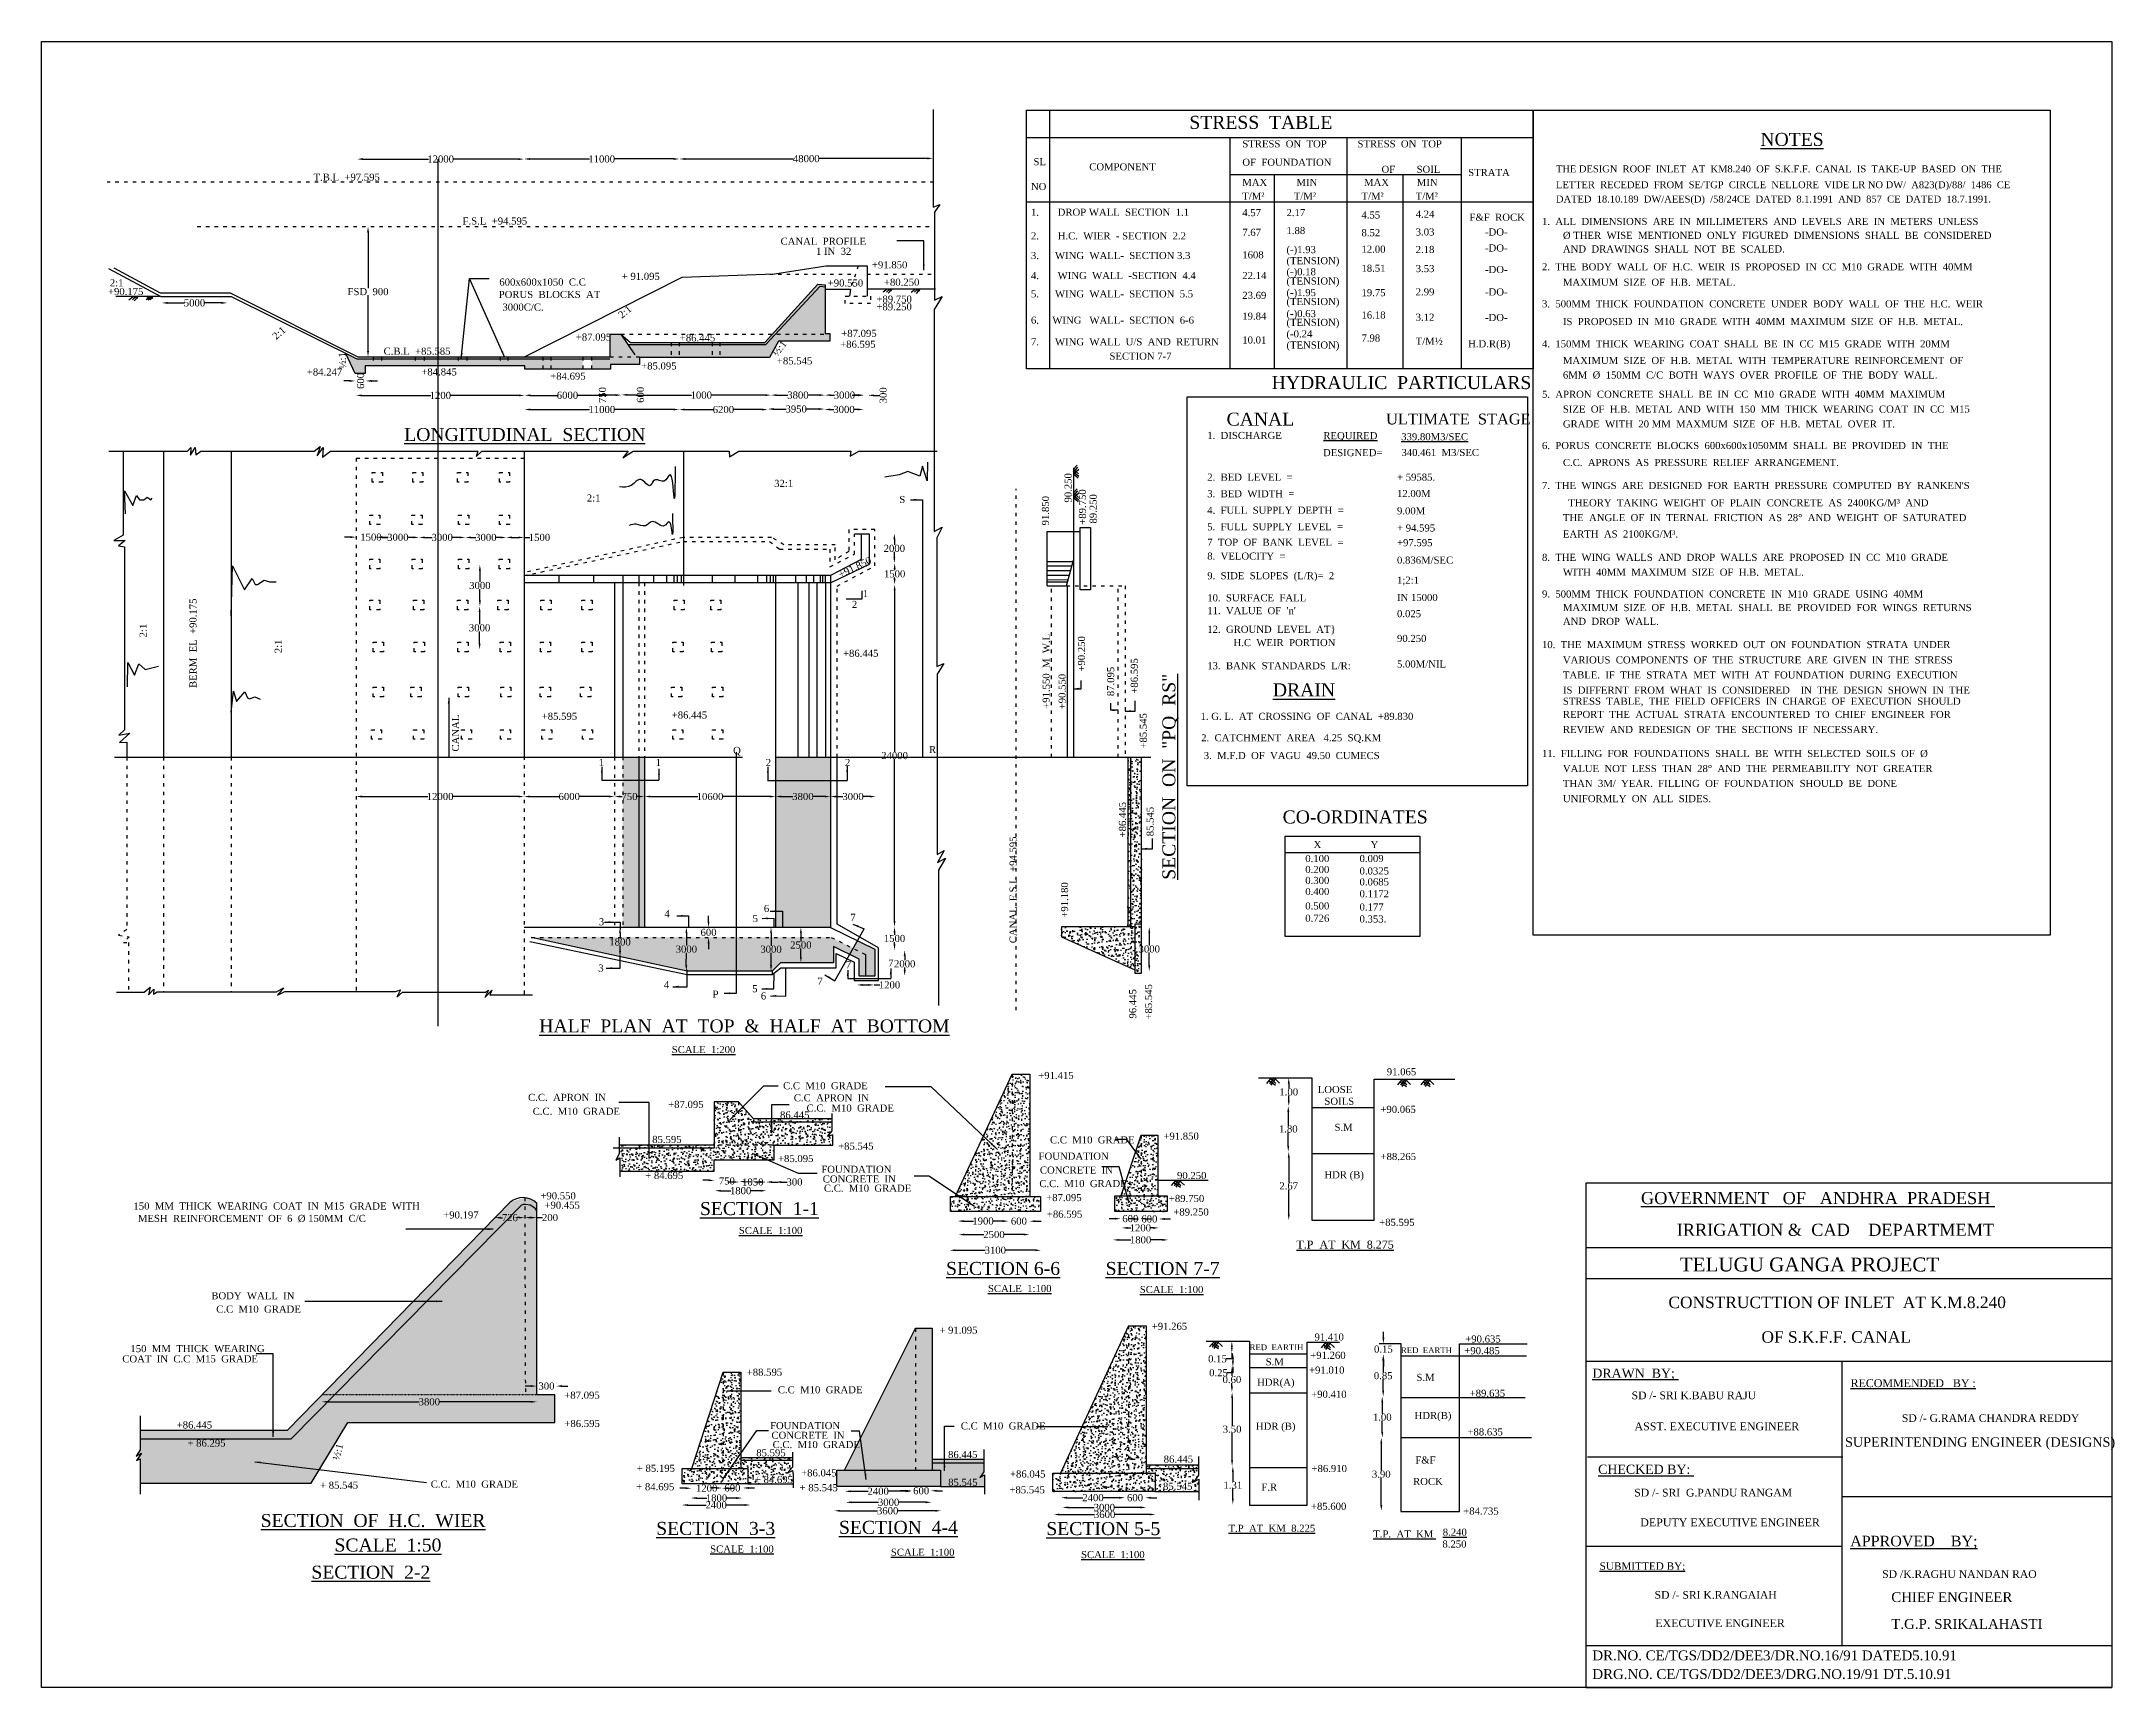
# Model space of a CAD drawing. Header units: millimetres. Extents: x 392 to 143870, y -497 to 113430.
import ezdxf

# ---------------------------------------------------------------- set-up
doc = ezdxf.new("R2010")
doc.units = ezdxf.units.MM
doc.header["$MEASUREMENT"] = 0
doc.header["$PDMODE"] = 66
doc.header["$PDSIZE"] = 170
doc.linetypes.add('ACAD_ISO03W100', pattern=[30, 12, -18])
for name, color, linetype in [('DIM', 5, 'Continuous'), ('DOT LINE', 3, 'ACAD_ISO03W100'), ('DWG. LINE', 1, 'Continuous'), ('HATCH', 2, 'Continuous'), ('RAILING', 4, 'Continuous'), ('TEXT', 7, 'Continuous')]:
    doc.layers.add(name, color=color, linetype=linetype)
doc.layers.add('TITLE', color=7, linetype='Continuous', lineweight=30)
doc.styles.get("Standard").update_dxf_attribs({"font": 'TIMES.TTF', "height": 490})
doc.dimstyles.get("Standard").update_dxf_attribs({"dimtxt": 490, "dimasz": 400, "dimexe": 0.18, "dimexo": 0.0625, "dimgap": 0.09, "dimtad": 0, "dimtih": 1, "dimtoh": 1, "dimdec": 1, "dimzin": 0, "dimdsep": 46, "dimtxsty": 'Standard', "dimcen": 0.09, "dimse1": 1, "dimse2": 1, "dimclrd": 5, "dimclre": 5, "dimclrt": 4, "dimadec": 0, "dimazin": 0, "dimtfac": 1, "dimtdec": 1, "dimtofl": 0, "dimtmove": 0, "dimatfit": 3, "dimfxl": 1, "dimtolj": 1, "dimtzin": 0, "dimarcsym": 0})
pattern_1 = [(50, (0, 0), (717.2602, -62.752), [75, -825]), (355, (0, 0), (-138.7513, 752.192), [60, -660]), (100.4514, (59.8, -5.2), (578.5094, 689.4395), [63.74, -701.142]), (46.1842, (0, 200), (1067.241, -165.519), [112.5, -1237.5]), (96.6356, (88.9, 186.2), (934.663, 974.118), [95.61, -1051.713]), (351.1842, (0, 200), (934.662, 974.119), [90, -990]), (21, (100, 150), (596.907, -402.619), [75, -825]), (326, (100, 150), (243.3153, 725.15), [60, -660]), (71.4514, (149.74, 116.45), (840.2226, 322.5305), [63.74, -701.142]), (37.5, (0, 0), (12.15986, 332.89385), [0, -652, 0, -670, 0, -662.5]), (7.5, (0, 0), (263.0695, 394.4117), [0, -382, 0, -637, 0, -252.5]), (327.5, (-223, 0), (533.82244, -22.5549), [0, -250, 0, -780, 0, -1035]), (317.5, (-323, 0), (583.1862, 100.105), [0, -325, 0, -518, 0, -735])]

msp = doc.modelspace()

# ---------------------------------------------------------------- texts
at = {"layer": 'TEXT'}
for s, height, p in [('STRESS  TABLE', 900, (79839, 107382)), ('STRESS  ON  TOP', 490, (83505.5, 106098.5)), ('STRESS  ON  TOP', 490, (91476, 106098.5)), ('%%UNOTES', 900, (119357.5, 106204.5)), ('SL', 490, (69047.5, 104864.5)), ('COMPONENT', 490, (72910, 104514)), ('OF  FOUNDATION', 490, (83505.5, 104824.5)), ('OF        SOIL    ', 490, (93140, 104337)), ('THE DESIGN  ROOF  INLET  AT  KM8.240  OF  S.K.F.F.  CANAL  IS  TAKE-UP  BASED  ON  THE', 480, (105213, 104373)), ('T.B.L  +97.595', 490, (19221.5, 103789.5)), ('NO', 490, (68874.5, 103146.5)), ('MAX', 490, (83501, 103432.5)), ('MIN', 490, (87251, 103432.5)), ('MAX', 490, (91930, 103432.5)), ('MIN', 490, (95579.5, 103432.5)), ('STRATA', 490, (99134.5, 104115)), ('LETTER  RECEDED  FROM  SE/TGP  CIRCLE  NELLORE  VIDE LR NO DW/  A823(D)/88/  1486  CE', 480, (105213, 103274)), ('T/M²', 490, (83501, 102484)), ('T/M²', 490, (87065, 102484)), ('T/M²', 490, (91750, 102484)), ('T/M²', 490, (95503, 102484)), ('DATED  18.10.189  DW/AEES(D)  /58/24CE  DATED  8.1.1991  AND  857  CE  DATED  18.7.1991.', 480, (105213, 102283.5)), ('F.S.L  +94.595', 490, (29539, 100760.5)), ('1.       DROP WALL  SECTION  1.1   ', 490, (68874.5, 101368.5)), ('4.57', 490, (83501, 101341.5)), ('7.67', 490, (83501, 99975.5)), ('2.17', 490, (86562, 101341.5)), ('1.88', 490, (86562, 100098)), ('4.55', 490, (91750, 101176.5)), ('8.52', 490, (91750, 99949)), ('4.24', 490, (95503, 101231)), ('3.03', 490, (95503, 100001.5)), ('F&F  ROCK', 490, (99233, 101020.5)), ('-DO-', 490, (100300.5, 99998)), ('1.  ALL  DIMENSIONS  ARE  IN  MILLIMETERS  AND  LEVELS  ARE  IN  METERS  UNLESS', 490, (104243, 100730)), ('CANAL  PROFILE', 490, (51546, 99358.5)), ('1 IN  32', 490, (53997, 98662)), ('2.       H.C.  WIER  - SECTION  2.2    ', 490, (68874.5, 99732.5)), ('(-)1.93', 490, (86562, 98780)), ('12.00', 490, (91750, 98809)), ('2.18', 490, (95503, 98790)), ('-DO-', 490, (100300.5, 98892.5)), ('AND  DRAWINGS  SHALL  NOT  BE  SCALED.', 490, (105691, 98823)), ('%%C THER  WISE  MENTIONED  ONLY  FIGURED  DIMENSIONS  SHALL  BE  CONSIDERED  ', 490, (105691, 99765.5)), ('+91.850', 490, (57868.5, 97726.5)), ('3.      WING  WALL-  SECTION 3.3', 490, (68874.5, 98369.5)), ('1608', 490, (83501, 98417.5)), ('(TENSION)', 490, (86562, 98013.5)), ('(-)0.18', 490, (86562, 97250.5)), ('18.51', 490, (91750, 97488)), ('3.53', 490, (95503, 97466)), ('-DO-', 490, (100300.5, 97401.5)), ('2.  THE  BODY  WALL  OF  H.C.  WEIR  IS  PROPOSED  IN  CC  M10  GRADE  WITH  40MM', 490, (104243, 97591.5)), ('+90.175', 490, (4995.5, 95880.5)), ('2:1', 490, (5124, 96483)), ('PORUS  BLOCKS  AT', 490, (32038, 95675)), ('600x600x1050  C.C', 490, (32082.5, 96533.5)), ('+ 91.095', 490, (40550, 96930.5)), ('+90.550', 490, (54809.5, 96471)), ('+80.250', 490, (58700, 96524)), ('4.       WING  WALL  -SECTION  4.4 ', 490, (68874.5, 96985.5)), ('5.      WING  WALL-  SECTION  5.5', 490, (68874.5, 95717.5)), ('22.14', 490, (83501, 96988)), ('(TENSION)', 490, (86562, 96606)), ('(-)1.95', 490, (86562, 95806)), ('19.75', 490, (91750, 95801.5)), ('2.99', 490, (95503, 95858)), ('-DO-', 490, (100300.5, 95849.5)), ('MAXIMUM  SIZE  OF  H.B.  METAL.', 490, (105691, 96521)), ('3000C/C.', 490, (32292, 94800)), ('+89.750', 490, (58180, 95351.5)), ('+89.250', 490, (58180, 94826)), ('23.69', 490, (83501, 95614)), ('(TENSION)', 490, (86562, 95182)), ('(-)0.63', 490, (86562, 94352)), ('16.18', 490, (91750, 94253.5)), ('3.  500MM  THICK  FOUNDATION  CONCRETE  UNDER  BODY  WALL  OF  THE  H.C.  WEIR', 490, (104243, 95024)), ('+87.095', 490, (55744.5, 92983)), ('6.     WING   WALL-  SECTION  6-6', 490, (68874.5, 93893.5)), ('19.84', 490, (83501, 94176)), ('(TENSION)', 490, (86562, 93743.5)), ('(-0.24', 490, (86562, 92948.5)), ('3.12', 490, (95503, 94100.5)), ('-DO-', 490, (100300.5, 94077.5)), ('IS  PROPOSED  IN  M10  GRADE  WITH  40MM  MAXIMUM  SIZE  OF  H.B.  METAL.', 490, (105691, 93799.5)), ('C.B.L  +85.585', 490, (24069, 91748)), ('+87.095', 490, (37372.5, 92727.5)), ('+86.445', 490, (44571.5, 92670.5)), ('+86.595', 490, (55669, 92229.5)), ('7.      WING  WALL  U/S  AND  RETURN', 490, (68874.5, 92396.5)), ('SECTION 7-7', 490, (74307, 91407.5)), ('10.01', 490, (83501, 92525.5)), ('(TENSION)', 490, (86562, 92175.5)), ('7.98', 490, (91750, 92659.5)), ('T/M½', 490, (95503, 92445)), ('H.D.R(B)', 490, (99134.5, 92260)), ('4.  150MM  THICK  WEARING  COAT  SHALL  BE  IN  CC  M15  GRADE  WITH  20MM     ', 490, (104243, 92259)), ('+84.247', 490, (18758, 90309.5)), ('+84.845', 490, (26684, 90315)), ('+84.695', 490, (35601, 90021.5)), ('+85.095', 490, (41896.5, 90729)), ('+85.545', 490, (51290, 91080)), ('MAXIMUM  SIZE  OF  H.B.  METAL  WITH  TEMPERATURE  REINFORCEMENT  OF', 490, (105691, 91110)), ('6MM  %%C  150MM  C/C  BOTH  WAYS  OVER  PROFILE  OF  THE  BODY  WALL.', 490, (105691, 90101)), ('HYDRAULIC  PARTICULARS', 900, (85534, 89372.5)), ('5.  APRON  CONCRETE  SHALL  BE  IN  CC  M10  GRADE  WITH  40MM  MAXIMUM', 490, (104243, 88768)), ('CANAL', 900, (82413, 86840)), ('ULTIMATE  STAGE', 750, (93453.5, 86925.5)), ('SIZE  OF  H.B.  METAL  AND  WITH  150  MM  THICK  WEARING  COAT  IN  CC  M15', 490, (105691, 87741)), ('%%ULONGITUDINAL  SECTION', 900, (25498.5, 85777.5)), ('1.  DISCHARGE', 490, (81076, 85918.5)), ('%%UREQUIRED', 490, (89113, 85903.5)), ('%%U339.80M3/SEC', 490, (94501.5, 85830)), ('GRADE  WITH  20 MM  MAXMUM  SIZE  OF  H.B.  METAL  OVER  IT.', 490, (105691, 86714.5)), ('DESIGNED=', 490, (89086.5, 84728)), ('340.461  M3/SEC       ', 490, (94516.5, 84737)), ('6.  PORUS  CONCRETE  BLOCKS  600x600x1050MM  SHALL  BE  PROVIDED  IN  THE', 490, (104243, 85219)), ('2.  BED  LEVEL  =', 490, (81076, 83032)), ('+ 59585.', 490, (94209.5, 83032)), ('C.C.  APRONS  AS  PRESSURE  RELIEF  ARRANGEMENT.', 490, (105691, 84045.5)), ('2:1', 490, (38139, 81585)), ('32:1', 490, (51103, 82599.5)), ('S', 490, (59763.5, 81488)), ('3.  BED  WIDTH  =', 490, (81076, 81883.5)), ('12.00M', 490, (94209.5, 81895)), ("7.  THE  WINGS  ARE  DESIGNED  FOR  EARTH  PRESSURE  COMPUTED  BY  RANKEN'S   ", 490, (104243, 82454.5)), ('4.  FULL  SUPPLY  DEPTH  =', 490, (81076, 80741.5)), ('9.00M', 490, (94209.5, 80701)), ('THE  ANGLE  OF  IN  TERNAL  FRICTION  AS  28%%D  AND  WEIGHT  OF  SATURATED', 490, (105691, 80230)), ('  THEORY  TAKING  WEIGHT  OF  PLAIN  CONCRETE  AS  2400KG/M³  AND', 490, (105691, 81259)), ('5.  FULL  SUPPLY  LEVEL  =', 490, (81076, 79600)), ('7  TOP  OF  BANK  LEVEL  =', 490, (81076, 78523.5)), ('+ 94.595', 490, (94209.5, 79515.5)), ('+97.595', 490, (94209.5, 78496.5)), ('EARTH  AS  2100KG/M³.', 490, (105691, 79096.5)), ('8.  VELOCITY  =', 490, (81076, 77568)), ('0.836M/SEC', 490, (94209.5, 77289)), ('8.  THE  WING  WALLS  AND  DROP  WALLS  ARE  PROPOSED  IN  CC  M10  GRADE', 490, (104243, 77481)), ('9.  SIDE  SLOPES  (L/R)=  2', 490, (81076, 76211)), ('1;2:1', 490, (94209.5, 75899.5)), ('WITH  40MM  MAXIMUM  SIZE  OF  H.B.  METAL.', 490, (105691, 76453)), ('2', 490, (56482.5, 74222.5)), ('1', 490, (57238.5, 74971)), ('10.  SURFACE  FALL', 490, (81076, 74682)), ('IN 15000', 490, (94209.5, 74703.5)), ('9.  500MM  THICK  FOUNDATION  CONCRETE  IN  M10  GRADE  USING  40MM           ', 490, (104243, 74944.5)), ("11.  VALUE  OF  'n'", 490, (81076, 73791)), ('0.025', 490, (94209.5, 73582.5)), ('AND  DROP  WALL.', 490, (105691, 73051.5)), ('MAXIMUM  SIZE  OF  H.B.  METAL  SHALL  BE  PROVIDED  FOR  WINGS  RETURNS', 490, (105691, 74002)), ('12.  GROUND  LEVEL  AT}', 490, (81076, 72498.5)), ('H.C  WEIR  PORTION', 490, (82897, 71580)), ('90.250', 490, (94209.5, 71868.5)), ('10.  THE  MAXIMUM  STRESS  WORKED  OUT  ON  FOUNDATION  STRATA  UNDER', 490, (104243, 71441)), ('+86.445', 490, (55866.5, 70840)), ('13.  BANK  STANDARDS  L/R:', 490, (81076, 69978.5)), ('5.00M/NIL', 490, (94209.5, 70096.5)), ('VARIOUS  COMPONENTS  OF  THE  STRUCTURE  ARE  GIVEN  IN  THE  STRESS', 490, (105691, 70382)), ('%%UDRAIN', 900, (85617, 68101)), ('TABLE.  IF  THE  STRATA  MET  WITH  AT  FOUNDATION  DURING  EXECUTION', 490, (105691, 69342)), ('IS  DIFFERNT  FROM  WHAT  IS  CONSIDERED    IN  THE  DESIGN  SHOWN  IN  THE', 490, (105691, 68290.5)), ('STRESS  TABLE,  THE  FIELD  OFFICERS  IN  CHARGE  OF  EXECUTION  SHOULD', 490, (105691, 67522)), ('+85.595', 490, (35013.5, 66481)), ('+86.445', 490, (44012.5, 66566.5)), ('1. G. L.  AT  CROSSING  OF  CANAL  +89.830', 490, (80613, 66477)), ('REPORT  THE  ACTUAL  STRATA  ENCOUNTERED  TO  CHIEF  ENGINEER  FOR  ', 490, (105691, 66610)), ('REVIEW  AND  REDESIGN  OF  THE  SECTIONS  IF  NECESSARY.', 490, (105691, 65568)), ('Q', 490, (48259.5, 64117.5)), ('R', 490, (61817, 64175)), ('2.  CATCHMENT  AREA   4.25  SQ.KM', 490, (80657, 64997)), ('1', 490, (38967, 63283.5)), ('1', 490, (42907, 63283.5)), ('2', 490, (50518.5, 63283.5)), ('2', 490, (56002, 63283.5)), ('3.  M.F.D  OF  VAGU  49.50  CUMECS', 490, (80838, 63762.5)), ('11.  FILLING  FOR  FOUNDATIONS  SHALL  BE  WITH  SELECTED  SOILS  OF  %%C  ', 490, (104243, 63908)), ('VALUE  NOT  LESS  THAN  28%%D  AND  THE  PERMEABILITY  NOT  GREATER', 490, (105691, 62864.5)), ('THAN  3M/  YEAR.  FILLING  OF  FOUNDATION  SHOULD  BE  DONE', 490, (105691, 61835)), ('UNIFORMLY  ON  ALL  SIDES.', 490, (105691, 60780)), ('CO-ORDINATES', 900, (86292.5, 59308.5)), ('X', 490, (88437.5, 57597.5)), ('Y', 490, (92380.5, 57597.5)), ('0.100', 490, (87860, 56635)), ('0.200', 490, (87860, 55878.5)), ('0.009', 490, (91617.5, 56636)), ('0.0325', 490, (91617.5, 55775)), ('0.300', 490, (87860, 55119)), ('0.400', 490, (87860, 54353.5)), ('0.0685', 490, (91617.5, 55018.5)), ('0.1172', 490, (91617.5, 54196.5)), ('4', 490, (43507.5, 52819)), ('6', 490, (50390, 53178.5)), ('0.500', 490, (87860, 53356.5)), ('0.177', 490, (91617.5, 53280)), ('3', 490, (38967, 52263.5)), ('5', 490, (49613, 52484.5)), ('7', 490, (56377, 52562.5)), ('0.726', 490, (87860, 52503)), ('0.353.', 490, (91617.5, 52451.5)), ('3', 490, (38929, 49053.5)), ('7', 490, (56065, 49281.5)), ('7', 490, (58992, 49398)), ('4', 490, (43470, 47906.5)), ('P', 490, (46840.5, 47244.5)), ('5', 490, (49581, 47629)), ('6', 490, (50178.5, 47122)), ('7', 490, (54096, 48142.5)), ('%%UHALF  PLAN  AT  TOP  &  HALF  AT  BOTTOM', 900, (34845.5, 44843.5)), ('%%USCALE  1:200', 490, (44015.5, 43416)), ('+91.415', 490, (69375.5, 41622)), ('91.065', 490, (93503.5, 41882)), ('C.C.  APRON  IN', 490, (34072.5, 40105.5)), ('C.C  M10  GRADE', 490, (51719.5, 40909)), ('C.C  APRON  IN', 490, (52462.5, 40078)), ('LOOSE', 490, (88723, 40648.5)), ('SOILS', 490, (89186, 39833.5)), ('C.C.  M10  GRADE', 490, (34390.5, 39141)), ('+87.095', 490, (43766.5, 39619.5)), ('86.445', 490, (51509, 38888)), ('C.C.  M10  GRADE', 490, (53344, 39365)), ('+90.065', 490, (93058, 39276)), ('85.595', 490, (42661.5, 37193.5)), ('C.C  M10  GRADE', 490, (70190.5, 37163)), ('+91.850', 490, (78040, 37419)), ('S.M', 490, (89886, 38030)), ('+85.095', 490, (51368, 35870.5)), ('+85.545', 490, (55527, 36728.5)), ('FOUNDATION', 490, (69404, 36038)), ('+88.265', 490, (93072, 36010.5)), ('+ 84.695', 490, (42176, 34701.5)), ('FOUNDATION', 490, (54365, 35128)), ('CONCRETE  IN', 490, (54465.5, 34457.5)), ('C.C.  M10  GRADE', 490, (69457.5, 34137)), ('CONCRETE  IN', 490, (69493.5, 35073.5)), ('90.250', 490, (78985.5, 34698)), ('HDR (B)', 490, (89185.5, 34743)), ('150  MM  THICK  WEARING  COAT  IN  M15  GRADE  WITH', 490, (6758, 32584.5)), ('+90.550', 490, (34920, 33292.5)), ('+90.455', 490, (35202, 32643)), ('%%USECTION  1-1', 900, (45968.5, 32203)), ('C.C.  M10  GRADE', 490, (54545.5, 33817)), ('+87.095', 490, (69928.5, 33169)), ('+89.750', 490, (78417.5, 33109.5)), ('MESH  REINFORCEMENT  OF  6  %%C 150MM  C/C ', 490, (7069.5, 31729)), ('+90.197', 490, (28196, 31968.5)), ('+86.595', 490, (69975.5, 32024.5)), ('+89.250', 490, (78727.5, 32173.5)), ('+85.595', 490, (92973, 31456)), ('%%USCALE  1:100', 490, (48655.5, 30894.5)), ('%%UT.P  AT  KM  8.275', 550, (87246.5, 29887.5)), ('%%USECTION 6-6', 900, (62999.5, 28061)), ('%%USECTION 7-7', 900, (74044.5, 28059.5)), ('%%USCALE  1:100', 490, (65898, 26879.5)), ('%%USCALE  1:100', 490, (76407.5, 26808)), ('BODY  WALL  IN', 490, (12148.5, 26374)), ('C.C  M10  GRADE', 490, (12486.5, 25449)), ('+ 91.095', 490, (62536.5, 23992.5)), ('+91.265', 490, (77235, 24261)), ('150  MM  THICK  WEARING', 490, (6548.5, 22715.5)), ('RED  EARTIH', 400, (84007, 22853)), ('91.410', 490, (88498.5, 23518.5)), ('RED  EARTH', 400, (94486, 22647)), ('+90.485', 490, (98866, 22573.5)), ('+90.635', 490, (98931.5, 23384)), ('COAT  IN  C.C  M15  GRADE', 490, (5985.5, 22006.5)), ('+88.595', 490, (49205, 21085)), ('S.M', 490, (85119, 21804)), ('+91.010', 490, (88119.5, 21231.5)), ('+91.260', 490, (88201, 22251.5)), ('C.C  M10  GRADE', 490, (51356.5, 19869)), ('HDR(A)', 490, (84525, 20391)), ('S.M', 490, (95556, 20725)), ('+89.635', 490, (99238.5, 19626.5)), ('+87.095', 490, (36576, 19491.5)), ('+90.410', 490, (88268, 19556)), ('+86.445', 490, (9751, 17432)), ('+86.595', 490, (36584, 17530.5)), ('FOUNDATION', 490, (50816, 17387)), ('C.C  M10  GRADE', 490, (64022, 17367.5)), ('HDR (B)', 490, (84447, 17345.5)), ('HDR(B)', 490, (95427.5, 18084.5)), ('+88.635', 490, (99085, 16951)), ('+ 86.295', 490, (10495, 16175)), ('85.595', 490, (49862.5, 15506.5)), ('CONCRETE  IN', 490, (50916.5, 16716.5)), ('C.C.  M10  GRADE', 490, (50996.5, 16076)), ('86.445', 490, (63139, 15385)), ('+ 85.195', 490, (41597.5, 14431.5)), ('+86.045', 490, (52968.5, 14113.5)), ('+86.045', 490, (67424, 14039.5)), ('86.445', 490, (78060, 15064.5)), ('+86.910', 490, (88291.5, 14419.5)), ('F&F', 490, (95479, 15006)), ('+ 85.545', 490, (19671, 13260.5)), ('C.C.  M10  GRADE', 490, (27333.5, 13337.5)), ('+ 84.695', 490, (41554.5, 13157.5)), ('+ 84.695', 490, (49765, 13657.5)), ('+ 85.545', 490, (52864, 13090.5)), ('85.545', 490, (63147.5, 13462)), ('+85.545', 490, (67386, 12944.5)), ('85.545', 490, (78013, 13185.5)), ('F.R', 490, (84823, 13130)), ('ROCK', 490, (95322, 13520.5)), ('%%USECTION  OF  H.C.  WIER', 900, (15564.5, 10614.5)), ('+85.600', 490, (88251.5, 11803)), ('+84.735', 490, (98791.5, 11472)), ('%%USECTION  3-3', 900, (42938, 10067)), ('%%USECTION  4-4', 900, (55585, 10140.5)), ('%%USECTION 5-5', 900, (69939, 10054.5)), ('%%UT.P  AT  KM  8.225', 490, (82547.5, 10283)), ('%%UT.P.  AT  KM ', 490, (92566.5, 9890)), ('%%U8.240', 490, (97377.5, 10011)), ('%%USCALE  1:50', 900, (20672.5, 8917.5)), ('%%USCALE  1:100', 490, (46674.5, 8844)), ('%%USCALE  1:100', 490, (59181.5, 8621)), ('%%USCALE  1:100', 490, (72344, 8459.5)), ('8.250', 490, (97353, 9190)), ('%%USECTION  2-2', 900, (19073.5, 7037))]:
    msp.add_text(s, height=height, dxfattribs=at).set_placement(p)
for s, height, rotation, p in [('2:1', 490, 39.0702512, (40557.42, 94226.7)), ('2:1', 490, 40.9473545, (16630.36, 92758.93)), ('½:1', 490, 92.7420529, (21495, 90807.5)), ('½:1', 490, 53.1568386, (51334, 91590)), ('90.250', 490, 90, (71692, 81518)), ('91.850', 490, 90, (70123, 79934.5)), ('+89.750', 490, 90, (72681.5, 79980.5)), ('89.250', 490, 90, (73429, 80064.5)), ('+91.850', 490, 25.9817974, (55689.52, 76282.01)), ('BERM  EL  +90.175', 490, 90, (11123.5, 68681)), ('2:1', 490, 90, (7673.5, 72183)), ('2:1', 490, 90, (17024.5, 71090)), ('+91.550  M  W.L', 490, 90, (70176.5, 67243)), ('+90.250', 490, 90, (72614.5, 69818.5)), ('+86.595', 490, 90, (76273.5, 68289)), ('+90.550', 490, 90, (71277.5, 67206)), ('87.095', 490, 90, (74635, 68116.5)), ('%%USECTION  ON  "PQ  RS"', 900, 90, (78869, 55411)), ('CANAL', 490, 90, (29290, 64284)), ('+85.545', 490, 90, (76892, 64491)), ('+86.445', 490, 90, (75450, 58341)), ('85.545', 490, 90, (77369.5, 58422)), ('CANAL  F.S.L  +94.595', 490, 90, (67882, 51017)), ('+91.180', 490, 90, (71446, 52785.5)), ('96.445', 490, 90, (76159, 45805.5)), ('+85.545', 490, 90, (77258.5, 45736)), ('½:1', 490, 75.0464608, (21000.5, 15210))]:
    msp.add_text(s, height=height, rotation=rotation, dxfattribs=at).set_placement(p)
at = {"layer": 'TITLE', "lineweight": 30}
for s, height, p in [('%%UGOVERNMENT   OF   ANDHRA  PRADESH ', 837.7127, (111094.4, 32963.16)), ('IRRIGATION &  CAD    DEPARTMEMT ', 837.7127, (113566.4, 30766.22)), ('TELUGU GANGA PROJECT', 963.667, (113784.33, 28300.1)), ('CONSTRUCTTION OF INLET  AT K.M.8.240', 795.3462, (112994.96, 25763.88)), ('OF S.K.F.F. CANAL', 795.3462, (119432.96, 23369.92)), ('%%UDRAWN  BY; ', 636.3224, (107727.09, 20940.27)), ('%%URECOMMENDED   BY :', 546.078, (125603.96, 20297.76)), ('SD /- SRI K.BABU RAJU', 533.05, (110447.92, 19457.87)), ('ASST. EXECUTIVE ENGINEER', 546.8402, (110644.64, 17309.02)), ('SD /- G.RAMA CHANDRA REDDY', 533.05, (129147.74, 17887.38)), ('SUPERINTENDING ENGINEER (DESIGNS)', 651.5543, (125216.1, 16165.96)), ('%%UCHECKED BY: ', 636.3224, (108128.06, 14291.92)), ('SD /- SRI  G.PANDU RANGAM', 533.05, (110631.62, 12726.92)), ('DEPUTY EXECUTIVE ENGINEER', 546.8402, (111045.6, 10660.67)), ('%%UAPPROVED    BY;', 734.2182, (125574.78, 9274.23)), ('%%USUBMITTED BY;', 513.9557, (108232.55, 7651.5)), ('SD /K.RAGHU NANDAN RAO', 533.05, (127788.58, 7091.01)), ('SD /- SRI K.RANGAIAH', 533.05, (112039.52, 5647.36)), ('CHIEF ENGINEER', 681.7253, (128418.21, 5420.66)), ('EXECUTIVE ENGINEER', 546.8402, (112082.78, 3687.48)), ('T.G.P. SRIKALAHASTI', 681.7253, (128418.21, 3563.73)), ('DR.NO. CE/TGS/DD2/DEE3/DR.NO.16/91 DATED5.10.91', 681.7253, (107730.59, 1385.51)), ('DRG.NO. CE/TGS/DD2/DEE3/DRG.NO.19/91 DT.5.10.91', 681.7253, (107730.59, 94.01))]:
    msp.add_text(s, height=height, dxfattribs=at).set_placement(p)

# ---------------------------------------------------------------- blocks, each defined once
blk = doc.blocks.new('*D2')
at = {"layer": 'Defpoints', "color": 0}
for p in [(8721, 95322), (13248, 95334), (13248, 95322)]:
    blk.add_point(p, dxfattribs=at)
at = {"layer": 'DIM', "color": 5, "lineweight": -2}
for p, q in [((9121, 95334), (10291, 95334)), ((12848, 95334), (11678, 95334))]:
    blk.add_line(p, q, dxfattribs=at)
at = {"layer": 'DIM', "color": 5}
for points in [[(9121, 95400), (9121, 95267), (8721, 95334)], [(12848, 95400), (12848, 95267), (13248, 95334)]]:
    blk.add_solid(points, dxfattribs=at)
at = {"layer": 'DIM', "color": 4, "insert": (10984, 95334), "char_height": 490, "attachment_point": 5}
blk.add_mtext('\\A1;5000', dxfattribs=at)
blk = doc.blocks.new('*D3')
at = {"layer": 'Defpoints', "color": 0}
for p in [(22124, 89918), (22840, 89934), (22840, 89918)]:
    blk.add_point(p, dxfattribs=at)
at = {"layer": 'DIM', "color": 5, "lineweight": -2}
for p, q in [((21724, 89934), (21324, 89934)), ((23240, 89934), (23640, 89934))]:
    blk.add_line(p, q, dxfattribs=at)
at = {"layer": 'DIM', "color": 5}
for points in [[(21724, 90001), (21724, 89867), (22124, 89934)], [(23240, 90001), (23240, 89867), (22840, 89934)]]:
    blk.add_solid(points, dxfattribs=at)
at = {"layer": 'DIM', "color": 4, "insert": (22482, 89934), "char_height": 490, "attachment_point": 5, "rotation": 90}
blk.add_mtext('\\A1;600', dxfattribs=at)
blk = doc.blocks.new('*D4')
at = {"layer": 'Defpoints', "color": 0}
for p in [(22160, 88954), (33836, 88954), (33836, 88932)]:
    blk.add_point(p, dxfattribs=at)
at = {"layer": 'DIM', "color": 5, "lineweight": -2}
for p, q in [((22560, 88932), (27330, 88932)), ((33436, 88932), (28666, 88932))]:
    blk.add_line(p, q, dxfattribs=at)
at = {"layer": 'DIM', "color": 5}
for points in [[(22560, 88999), (22560, 88866), (22160, 88932)], [(33436, 88999), (33436, 88866), (33836, 88932)]]:
    blk.add_solid(points, dxfattribs=at)
at = {"layer": 'DIM', "color": 4, "insert": (27998, 88932), "char_height": 490, "attachment_point": 5}
blk.add_mtext('\\A1;1200', dxfattribs=at)
blk = doc.blocks.new('*D5')
at = {"layer": 'Defpoints', "color": 0}
for p in [(33836, 88932), (39755, 88938), (39755, 88932)]:
    blk.add_point(p, dxfattribs=at)
at = {"layer": 'DIM', "color": 5, "lineweight": -2}
for p, q in [((34236, 88938), (36100, 88938)), ((39355, 88938), (37491, 88938))]:
    blk.add_line(p, q, dxfattribs=at)
at = {"layer": 'DIM', "color": 5}
for points in [[(34236, 89005), (34236, 88871), (33836, 88938)], [(39355, 89005), (39355, 88871), (39755, 88938)]]:
    blk.add_solid(points, dxfattribs=at)
at = {"layer": 'DIM', "color": 4, "insert": (36796, 88938), "char_height": 490, "attachment_point": 5}
blk.add_mtext('\\A1;6000', dxfattribs=at)
blk = doc.blocks.new('*D6')
at = {"layer": 'Defpoints', "color": 0}
for p in [(40535, 88971), (39755, 88938), (40535, 88938)]:
    blk.add_point(p, dxfattribs=at)
at = {"layer": 'DIM', "color": 5, "lineweight": -2}
for p, q in [((39355, 88971), (38955, 88971)), ((40935, 88971), (41600, 88971))]:
    blk.add_line(p, q, dxfattribs=at)
at = {"layer": 'DIM', "color": 5}
for points in [[(39355, 89038), (39355, 88905), (39755, 88971)], [(40935, 89038), (40935, 88905), (40535, 88971)]]:
    blk.add_solid(points, dxfattribs=at)
at = {"layer": 'DIM', "color": 4, "insert": (41849, 88971), "char_height": 490, "attachment_point": 5, "rotation": 90}
blk.add_mtext('\\A1;600', dxfattribs=at)
blk = doc.blocks.new('*D7')
at = {"layer": 'Defpoints', "color": 0}
for p in [(40535, 88958), (41234, 88958), (41234, 88954)]:
    blk.add_point(p, dxfattribs=at)
at = {"layer": 'DIM', "color": 5, "lineweight": -2}
for p, q in [((40135, 88954), (39469, 88954)), ((41634, 88954), (42034, 88954))]:
    blk.add_line(p, q, dxfattribs=at)
at = {"layer": 'DIM', "color": 5}
for points in [[(40135, 89021), (40135, 88888), (40535, 88954)], [(41634, 89021), (41634, 88888), (41234, 88954)]]:
    blk.add_solid(points, dxfattribs=at)
at = {"layer": 'DIM', "color": 4, "insert": (39219, 88954), "char_height": 490, "attachment_point": 5, "rotation": 90}
blk.add_mtext('\\A1;750', dxfattribs=at)
blk = doc.blocks.new('*D8')
at = {"layer": 'Defpoints', "color": 0}
for p in [(41234, 88958), (50882, 88958), (50882, 88954)]:
    blk.add_point(p, dxfattribs=at)
at = {"layer": 'DIM', "color": 5, "lineweight": -2}
for p, q in [((41634, 88954), (45390, 88954)), ((50482, 88954), (46727, 88954))]:
    blk.add_line(p, q, dxfattribs=at)
at = {"layer": 'DIM', "color": 5}
for points in [[(41634, 89021), (41634, 88888), (41234, 88954)], [(50482, 89021), (50482, 88888), (50882, 88954)]]:
    blk.add_solid(points, dxfattribs=at)
at = {"layer": 'DIM', "color": 4, "insert": (46058, 88954), "char_height": 490, "attachment_point": 5}
blk.add_mtext('\\A1;1000', dxfattribs=at)
blk = doc.blocks.new('*D9')
at = {"layer": 'Defpoints', "color": 0}
for p in [(50879, 88955), (54619, 88955), (54619, 88954)]:
    blk.add_point(p, dxfattribs=at)
at = {"layer": 'DIM', "color": 5, "lineweight": -2}
for p, q in [((51279, 88954), (52053, 88954)), ((54219, 88954), (53445, 88954))]:
    blk.add_line(p, q, dxfattribs=at)
at = {"layer": 'DIM', "color": 5}
for points in [[(51279, 89021), (51279, 88888), (50879, 88954)], [(54219, 89021), (54219, 88888), (54619, 88954)]]:
    blk.add_solid(points, dxfattribs=at)
at = {"layer": 'DIM', "color": 4, "insert": (52749, 88954), "char_height": 490, "attachment_point": 5}
blk.add_mtext('\\A1;3800', dxfattribs=at)
blk = doc.blocks.new('*D10')
at = {"layer": 'Defpoints', "color": 0}
for p in [(54619, 88922), (57306, 88954), (57306, 88922)]:
    blk.add_point(p, dxfattribs=at)
at = {"layer": 'DIM', "color": 5, "lineweight": -2}
for p, q in [((55019, 88954), (55267, 88954)), ((56906, 88954), (56659, 88954))]:
    blk.add_line(p, q, dxfattribs=at)
at = {"layer": 'DIM', "color": 5}
for points in [[(55019, 89021), (55019, 88888), (54619, 88954)], [(56906, 89021), (56906, 88888), (57306, 88954)]]:
    blk.add_solid(points, dxfattribs=at)
at = {"layer": 'DIM', "color": 4, "insert": (55963, 88954), "char_height": 490, "attachment_point": 5}
blk.add_mtext('\\A1;3000', dxfattribs=at)
blk = doc.blocks.new('*D12')
at = {"layer": 'Defpoints', "color": 0}
for p in [(33830, 87964), (44522, 87964), (44522, 87956)]:
    blk.add_point(p, dxfattribs=at)
at = {"layer": 'DIM', "color": 5, "lineweight": -2}
for p, q in [((34230, 87956), (38327, 87956)), ((44122, 87956), (40025, 87956))]:
    blk.add_line(p, q, dxfattribs=at)
at = {"layer": 'DIM', "color": 5}
for points in [[(34230, 88023), (34230, 87890), (33830, 87956)], [(44122, 88023), (44122, 87890), (44522, 87956)]]:
    blk.add_solid(points, dxfattribs=at)
at = {"layer": 'DIM', "color": 4, "insert": (39176, 87956), "char_height": 490, "attachment_point": 5}
blk.add_mtext('\\A1;11000', dxfattribs=at)
blk = doc.blocks.new('*D13')
at = {"layer": 'Defpoints', "color": 0}
for p in [(44517, 87956), (50664, 87956), (50664, 87954)]:
    blk.add_point(p, dxfattribs=at)
at = {"layer": 'DIM', "color": 5, "lineweight": -2}
for p, q in [((44917, 87954), (46895, 87954)), ((50264, 87954), (48285, 87954))]:
    blk.add_line(p, q, dxfattribs=at)
at = {"layer": 'DIM', "color": 5}
for points in [[(44917, 88020), (44917, 87887), (44517, 87954)], [(50264, 88020), (50264, 87887), (50664, 87954)]]:
    blk.add_solid(points, dxfattribs=at)
at = {"layer": 'DIM', "color": 4, "insert": (47590, 87954), "char_height": 490, "attachment_point": 5}
blk.add_mtext('\\A1;6200', dxfattribs=at)
blk = doc.blocks.new('*D14')
at = {"layer": 'Defpoints', "color": 0}
for p in [(50664, 87954), (54589, 87991), (54589, 87954)]:
    blk.add_point(p, dxfattribs=at)
at = {"layer": 'DIM', "color": 5, "lineweight": -2}
for p, q in [((51064, 87991), (51930, 87991)), ((54189, 87991), (53322, 87991))]:
    blk.add_line(p, q, dxfattribs=at)
at = {"layer": 'DIM', "color": 5}
for points in [[(51064, 88058), (51064, 87924), (50664, 87991)], [(54189, 88058), (54189, 87924), (54589, 87991)]]:
    blk.add_solid(points, dxfattribs=at)
at = {"layer": 'DIM', "color": 4, "insert": (52626, 87991), "char_height": 490, "attachment_point": 5}
blk.add_mtext('\\A1;3950', dxfattribs=at)
blk = doc.blocks.new('*D15')
at = {"layer": 'Defpoints', "color": 0}
for p in [(54589, 87991), (57281, 87991), (57281, 87960)]:
    blk.add_point(p, dxfattribs=at)
at = {"layer": 'DIM', "color": 5, "lineweight": -2}
for p, q in [((54989, 87960), (55239, 87960)), ((56881, 87960), (56631, 87960))]:
    blk.add_line(p, q, dxfattribs=at)
at = {"layer": 'DIM', "color": 5}
for points in [[(54989, 88026), (54989, 87893), (54589, 87960)], [(56881, 88026), (56881, 87893), (57281, 87960)]]:
    blk.add_solid(points, dxfattribs=at)
at = {"layer": 'DIM', "color": 4, "insert": (55935, 87960), "char_height": 490, "attachment_point": 5}
blk.add_mtext('\\A1;3000', dxfattribs=at)
blk = doc.blocks.new('*D16')
at = {"layer": 'Defpoints', "color": 0}
for p in [(22994, 100628), (22994, 100628), (22994, 91598)]:
    blk.add_point(p, dxfattribs=at)
at = {"layer": 'DIM', "color": 5, "lineweight": -2}
for p, q in [((22994, 100228), (22994, 96364)), ((22994, 91998), (22994, 95862))]:
    blk.add_line(p, q, dxfattribs=at)
at = {"layer": 'DIM', "color": 5}
for points in [[(22928, 100228), (23061, 100228), (22994, 100628)], [(22928, 91998), (23061, 91998), (22994, 91598)]]:
    blk.add_solid(points, dxfattribs=at)
at = {"layer": 'DIM', "color": 4, "insert": (22994, 96113), "char_height": 490, "attachment_point": 5}
blk.add_mtext('\\A1;FSD  900', dxfattribs=at)
blk = doc.blocks.new('*D17')
at = {"layer": 'Defpoints', "color": 0}
for p in [(22252, 105328), (33786, 105328), (33786, 105289)]:
    blk.add_point(p, dxfattribs=at)
at = {"layer": 'DIM', "color": 5, "lineweight": -2}
for p, q in [((22652, 105289), (27170, 105289)), ((33386, 105289), (28868, 105289))]:
    blk.add_line(p, q, dxfattribs=at)
at = {"layer": 'DIM', "color": 5}
for points in [[(22652, 105356), (22652, 105222), (22252, 105289)], [(33386, 105356), (33386, 105222), (33786, 105289)]]:
    blk.add_solid(points, dxfattribs=at)
at = {"layer": 'DIM', "color": 4, "insert": (28019, 105289), "char_height": 490, "attachment_point": 5}
blk.add_mtext('\\A1;12000', dxfattribs=at)
blk = doc.blocks.new('*D18')
at = {"layer": 'Defpoints', "color": 0}
for p in [(33786, 105289), (44544, 105296), (44544, 105289)]:
    blk.add_point(p, dxfattribs=at)
at = {"layer": 'DIM', "color": 5, "lineweight": -2}
for p, q in [((34186, 105296), (38316, 105296)), ((44144, 105296), (40014, 105296))]:
    blk.add_line(p, q, dxfattribs=at)
at = {"layer": 'DIM', "color": 5}
for points in [[(34186, 105362), (34186, 105229), (33786, 105296)], [(44144, 105362), (44144, 105229), (44544, 105296)]]:
    blk.add_solid(points, dxfattribs=at)
at = {"layer": 'DIM', "color": 4, "insert": (39165, 105296), "char_height": 490, "attachment_point": 5}
blk.add_mtext('\\A1;11000', dxfattribs=at)
blk = doc.blocks.new('*D19')
at = {"layer": 'Defpoints', "color": 0}
for p in [(44545, 105296), (62106, 105338), (62106, 105338)]:
    blk.add_point(p, dxfattribs=at)
at = {"layer": 'DIM', "color": 5, "lineweight": -2}
for p, q in [((44944, 105296), (52439, 105314)), ((61706, 105337), (54211, 105319))]:
    blk.add_line(p, q, dxfattribs=at)
at = {"layer": 'DIM', "color": 5}
for points in [[(44944, 105363), (44945, 105230), (44545, 105296)], [(61705, 105403), (61706, 105270), (62106, 105338)]]:
    blk.add_solid(points, dxfattribs=at)
at = {"layer": 'DIM', "color": 4, "insert": (53325, 105317), "char_height": 490, "attachment_point": 5}
blk.add_mtext('\\A1;48000', dxfattribs=at)
blk = doc.blocks.new('*D20')
at = {"layer": 'Defpoints', "color": 0}
for p in [(22176, 79200), (23598, 79200), (23598, 79122)]:
    blk.add_point(p, dxfattribs=at)
at = {"layer": 'DIM', "color": 5, "lineweight": -2}
for p, q in [((21776, 79122), (21376, 79122)), ((23998, 79122), (24398, 79122))]:
    blk.add_line(p, q, dxfattribs=at)
at = {"layer": 'DIM', "color": 5}
for points in [[(21776, 79189), (21776, 79056), (22176, 79122)], [(23998, 79189), (23998, 79056), (23598, 79122)]]:
    blk.add_solid(points, dxfattribs=at)
at = {"layer": 'DIM', "color": 4, "insert": (23198, 79122), "char_height": 490, "attachment_point": 5}
blk.add_mtext('\\A1;1500', dxfattribs=at)
blk = doc.blocks.new('*D21')
at = {"layer": 'Defpoints', "color": 0}
for p in [(23598, 79122), (26521, 79122), (26521, 79108)]:
    blk.add_point(p, dxfattribs=at)
at = {"layer": 'DIM', "color": 5, "lineweight": -2}
for p, q in [((23998, 79108), (24363, 79108)), ((26121, 79108), (25755, 79108))]:
    blk.add_line(p, q, dxfattribs=at)
at = {"layer": 'DIM', "color": 5}
for points in [[(23998, 79174), (23998, 79041), (23598, 79108)], [(26121, 79174), (26121, 79041), (26521, 79108)]]:
    blk.add_solid(points, dxfattribs=at)
at = {"layer": 'DIM', "color": 4, "insert": (25059, 79108), "char_height": 490, "attachment_point": 5}
blk.add_mtext('\\A1;3000', dxfattribs=at)
blk = doc.blocks.new('*D22')
at = {"layer": 'Defpoints', "color": 0}
for p in [(26521, 79108), (29728, 79108), (29728, 79104)]:
    blk.add_point(p, dxfattribs=at)
at = {"layer": 'DIM', "color": 5, "lineweight": -2}
for p, q in [((26921, 79104), (27428, 79104)), ((29328, 79104), (28820, 79104))]:
    blk.add_line(p, q, dxfattribs=at)
at = {"layer": 'DIM', "color": 5}
for points in [[(26921, 79171), (26921, 79038), (26521, 79104)], [(29328, 79171), (29328, 79038), (29728, 79104)]]:
    blk.add_solid(points, dxfattribs=at)
at = {"layer": 'DIM', "color": 4, "insert": (28124, 79104), "char_height": 490, "attachment_point": 5}
blk.add_mtext('\\A1;3000', dxfattribs=at)
blk = doc.blocks.new('*D23')
at = {"layer": 'Defpoints', "color": 0}
for p in [(29728, 79104), (32568, 79104), (32568, 79102)]:
    blk.add_point(p, dxfattribs=at)
at = {"layer": 'DIM', "color": 5, "lineweight": -2}
for p, q in [((30128, 79102), (30451, 79102)), ((32168, 79102), (31844, 79102))]:
    blk.add_line(p, q, dxfattribs=at)
at = {"layer": 'DIM', "color": 5}
for points in [[(30128, 79169), (30128, 79035), (29728, 79102)], [(32168, 79169), (32168, 79035), (32568, 79102)]]:
    blk.add_solid(points, dxfattribs=at)
at = {"layer": 'DIM', "color": 4, "insert": (31148, 79102), "char_height": 490, "attachment_point": 5}
blk.add_mtext('\\A1;3000', dxfattribs=at)
blk = doc.blocks.new('*D24')
at = {"layer": 'Defpoints', "color": 0}
for p in [(32557, 79104), (33790, 79104), (33790, 79104)]:
    blk.add_point(p, dxfattribs=at)
at = {"layer": 'DIM', "color": 5, "lineweight": -2}
for p, q in [((32957, 79104), (33390, 79104)), ((33790, 79104), (34190, 79104))]:
    blk.add_line(p, q, dxfattribs=at)
at = {"layer": 'DIM', "color": 5}
for points in [[(32957, 79170), (32957, 79037), (32557, 79104)], [(33390, 79170), (33390, 79037), (33790, 79104)]]:
    blk.add_solid(points, dxfattribs=at)
at = {"layer": 'DIM', "color": 4, "insert": (34858, 79104), "char_height": 490, "attachment_point": 5}
blk.add_mtext('\\A1;1500', dxfattribs=at)
blk = doc.blocks.new('*D25')
at = {"layer": 'Defpoints', "color": 0}
for p in [(30705, 77212), (30705, 74340), (30735, 74340)]:
    blk.add_point(p, dxfattribs=at)
at = {"layer": 'DIM', "color": 5, "lineweight": -2}
for p, q in [((30735, 76812), (30735, 76026)), ((30735, 74740), (30735, 75527))]:
    blk.add_line(p, q, dxfattribs=at)
at = {"layer": 'DIM', "color": 5}
for points in [[(30668, 76812), (30802, 76812), (30735, 77212)], [(30668, 74740), (30802, 74740), (30735, 74340)]]:
    blk.add_solid(points, dxfattribs=at)
at = {"layer": 'DIM', "color": 4, "insert": (30735, 75776), "char_height": 490, "attachment_point": 5}
blk.add_mtext('\\A1;3000', dxfattribs=at)
blk = doc.blocks.new('*D26')
at = {"layer": 'Defpoints', "color": 0}
for p in [(30735, 74340), (30716, 71350), (30735, 71350)]:
    blk.add_point(p, dxfattribs=at)
at = {"layer": 'DIM', "color": 5, "lineweight": -2}
for p, q in [((30716, 73940), (30716, 73095)), ((30716, 71750), (30716, 72596))]:
    blk.add_line(p, q, dxfattribs=at)
at = {"layer": 'DIM', "color": 5}
for points in [[(30650, 73940), (30783, 73940), (30716, 74340)], [(30650, 71750), (30783, 71750), (30716, 71350)]]:
    blk.add_solid(points, dxfattribs=at)
at = {"layer": 'DIM', "color": 4, "insert": (30716, 72846), "char_height": 490, "attachment_point": 5}
blk.add_mtext('\\A1;3000', dxfattribs=at)
blk = doc.blocks.new('*D27')
at = {"layer": 'Defpoints', "color": 0}
for p in [(22176, 61170), (33790, 61170), (33790, 61170)]:
    blk.add_point(p, dxfattribs=at)
at = {"layer": 'DIM', "color": 5, "lineweight": -2}
for p, q in [((22576, 61170), (27134, 61170)), ((33390, 61170), (28832, 61170))]:
    blk.add_line(p, q, dxfattribs=at)
at = {"layer": 'DIM', "color": 5}
for points in [[(22576, 61237), (22576, 61103), (22176, 61170)], [(33390, 61237), (33390, 61103), (33790, 61170)]]:
    blk.add_solid(points, dxfattribs=at)
at = {"layer": 'DIM', "color": 4, "insert": (27983, 61170), "char_height": 490, "attachment_point": 5}
blk.add_mtext('\\A1;12000', dxfattribs=at)
blk = doc.blocks.new('*D28')
at = {"layer": 'Defpoints', "color": 0}
for p in [(33790, 61170), (40051, 61170), (40051, 61170)]:
    blk.add_point(p, dxfattribs=at)
at = {"layer": 'DIM', "color": 5, "lineweight": -2}
for p, q in [((34190, 61170), (36225, 61170)), ((39651, 61170), (37616, 61170))]:
    blk.add_line(p, q, dxfattribs=at)
at = {"layer": 'DIM', "color": 5}
for points in [[(34190, 61237), (34190, 61103), (33790, 61170)], [(39651, 61237), (39651, 61103), (40051, 61170)]]:
    blk.add_solid(points, dxfattribs=at)
at = {"layer": 'DIM', "color": 4, "insert": (36920, 61170), "char_height": 490, "attachment_point": 5}
blk.add_mtext('\\A1;6000', dxfattribs=at)
blk = doc.blocks.new('*D29')
at = {"layer": 'Defpoints', "color": 0}
for p in [(40051, 61170), (42132, 61170), (42132, 61170)]:
    blk.add_point(p, dxfattribs=at)
at = {"layer": 'DIM', "color": 5, "lineweight": -2}
for p, q in [((40451, 61170), (40575, 61170)), ((41732, 61170), (41608, 61170))]:
    blk.add_line(p, q, dxfattribs=at)
at = {"layer": 'DIM', "color": 5}
for points in [[(40451, 61237), (40451, 61103), (40051, 61170)], [(41732, 61237), (41732, 61103), (42132, 61170)]]:
    blk.add_solid(points, dxfattribs=at)
at = {"layer": 'DIM', "color": 4, "insert": (41092, 61170), "char_height": 490, "attachment_point": 5}
blk.add_mtext('\\A1;750', dxfattribs=at)
blk = doc.blocks.new('*D30')
at = {"layer": 'Defpoints', "color": 0}
for p in [(42132, 61170), (51194, 61170), (51194, 61170)]:
    blk.add_point(p, dxfattribs=at)
at = {"layer": 'DIM', "color": 5, "lineweight": -2}
for p, q in [((42532, 61170), (45814, 61170)), ((50794, 61170), (47513, 61170))]:
    blk.add_line(p, q, dxfattribs=at)
at = {"layer": 'DIM', "color": 5}
for points in [[(42532, 61237), (42532, 61103), (42132, 61170)], [(50794, 61237), (50794, 61103), (51194, 61170)]]:
    blk.add_solid(points, dxfattribs=at)
at = {"layer": 'DIM', "color": 4, "insert": (46664, 61170), "char_height": 490, "attachment_point": 5}
blk.add_mtext('\\A1;10600', dxfattribs=at)
blk = doc.blocks.new('*D31')
at = {"layer": 'Defpoints', "color": 0}
for p in [(51194, 61170), (54992, 61170), (54992, 61170)]:
    blk.add_point(p, dxfattribs=at)
at = {"layer": 'DIM', "color": 5, "lineweight": -2}
for p, q in [((51594, 61170), (52397, 61170)), ((54592, 61170), (53789, 61170))]:
    blk.add_line(p, q, dxfattribs=at)
at = {"layer": 'DIM', "color": 5}
for points in [[(51594, 61237), (51594, 61103), (51194, 61170)], [(54592, 61237), (54592, 61103), (54992, 61170)]]:
    blk.add_solid(points, dxfattribs=at)
at = {"layer": 'DIM', "color": 4, "insert": (53093, 61170), "char_height": 490, "attachment_point": 5}
blk.add_mtext('\\A1;3800', dxfattribs=at)
blk = doc.blocks.new('*D32')
at = {"layer": 'Defpoints', "color": 0}
for p in [(54992, 61170), (58132, 61170), (58132, 61168)]:
    blk.add_point(p, dxfattribs=at)
at = {"layer": 'DIM', "color": 5, "lineweight": -2}
for p, q in [((55392, 61168), (55866, 61168)), ((57732, 61168), (57258, 61168))]:
    blk.add_line(p, q, dxfattribs=at)
at = {"layer": 'DIM', "color": 5}
for points in [[(55392, 61235), (55392, 61102), (54992, 61168)], [(57732, 61235), (57732, 61102), (58132, 61168)]]:
    blk.add_solid(points, dxfattribs=at)
at = {"layer": 'DIM', "color": 4, "insert": (56562, 61168), "char_height": 490, "attachment_point": 5}
blk.add_mtext('\\A1;3000', dxfattribs=at)
blk = doc.blocks.new('*D33')
at = {"layer": 'Defpoints', "color": 0}
for p in [(45028, 52116), (45022, 49092), (45022, 49092)]:
    blk.add_point(p, dxfattribs=at)
at = {"layer": 'DIM', "color": 5, "lineweight": -2}
for p, q in [((45027, 51717), (45025, 50854)), ((45023, 49492), (45024, 50355))]:
    blk.add_line(p, q, dxfattribs=at)
at = {"layer": 'DIM', "color": 5}
for points in [[(44960, 51717), (45093, 51716), (45028, 52116)], [(44956, 49492), (45089, 49492), (45022, 49092)]]:
    blk.add_solid(points, dxfattribs=at)
at = {"layer": 'DIM', "color": 4, "insert": (45025, 50604), "char_height": 490, "attachment_point": 5}
blk.add_mtext('\\A1;3000', dxfattribs=at)
blk = doc.blocks.new('*D34')
at = {"layer": 'Defpoints', "color": 0}
for p in [(46562, 52116), (46562, 51418), (46562, 51418)]:
    blk.add_point(p, dxfattribs=at)
at = {"layer": 'DIM', "color": 5, "lineweight": -2}
for p, q in [((46562, 52516), (46562, 52916)), ((46562, 51018), (46562, 50618))]:
    blk.add_line(p, q, dxfattribs=at)
at = {"layer": 'DIM', "color": 5}
for points in [[(46495, 52516), (46629, 52516), (46562, 52116)], [(46495, 51018), (46629, 51018), (46562, 51418)]]:
    blk.add_solid(points, dxfattribs=at)
at = {"layer": 'DIM', "color": 4, "insert": (46562, 51768), "char_height": 490, "attachment_point": 5}
blk.add_mtext('\\A1;600', dxfattribs=at)
blk = doc.blocks.new('*D35')
at = {"layer": 'Defpoints', "color": 0}
for p in [(50885, 52116), (50885, 49080), (50885, 49080)]:
    blk.add_point(p, dxfattribs=at)
at = {"layer": 'DIM', "color": 5, "lineweight": -2}
for p, q in [((50885, 51716), (50885, 50848)), ((50885, 49480), (50885, 50349))]:
    blk.add_line(p, q, dxfattribs=at)
at = {"layer": 'DIM', "color": 5}
for points in [[(50819, 51716), (50952, 51716), (50885, 52116)], [(50819, 49480), (50952, 49480), (50885, 49080)]]:
    blk.add_solid(points, dxfattribs=at)
at = {"layer": 'DIM', "color": 4, "insert": (50885, 50598), "char_height": 490, "attachment_point": 5}
blk.add_mtext('\\A1;3000', dxfattribs=at)
blk = doc.blocks.new('*D36')
at = {"layer": 'Defpoints', "color": 0}
for p in [(52952, 52116), (52952, 49668), (52952, 49668)]:
    blk.add_point(p, dxfattribs=at)
at = {"layer": 'DIM', "color": 5, "lineweight": -2}
for p, q in [((52952, 51716), (52952, 51142)), ((52952, 50068), (52952, 50643))]:
    blk.add_line(p, q, dxfattribs=at)
at = {"layer": 'DIM', "color": 5}
for points in [[(52885, 51716), (53019, 51716), (52952, 52116)], [(52885, 50068), (53019, 50068), (52952, 49668)]]:
    blk.add_solid(points, dxfattribs=at)
at = {"layer": 'DIM', "color": 4, "insert": (52952, 50893), "char_height": 490, "attachment_point": 5}
blk.add_mtext('\\A1;2500', dxfattribs=at)
blk = doc.blocks.new('*D37')
at = {"layer": 'Defpoints', "color": 0}
for p in [(56836, 48130), (58018, 48130), (58018, 48130)]:
    blk.add_point(p, dxfattribs=at)
at = {"layer": 'DIM', "color": 5, "lineweight": -2}
for p, q in [((57236, 48130), (57618, 48130)), ((58018, 48130), (58418, 48130))]:
    blk.add_line(p, q, dxfattribs=at)
at = {"layer": 'DIM', "color": 5}
for points in [[(57236, 48197), (57236, 48064), (56836, 48130)], [(57618, 48197), (57618, 48064), (58018, 48130)]]:
    blk.add_solid(points, dxfattribs=at)
at = {"layer": 'DIM', "color": 4, "insert": (59086, 48130), "char_height": 490, "attachment_point": 5}
blk.add_mtext('\\A1;1200', dxfattribs=at)
blk = doc.blocks.new('*D38')
at = {"layer": 'Defpoints', "color": 0}
for p in [(40434, 52117), (40435, 50087), (40435, 50087)]:
    blk.add_point(p, dxfattribs=at)
at = {"layer": 'DIM', "color": 5, "lineweight": -2}
for p, q in [((40434, 51717), (40434, 51351)), ((40435, 50487), (40435, 50852))]:
    blk.add_line(p, q, dxfattribs=at)
at = {"layer": 'DIM', "color": 5}
for points in [[(40501, 51717), (40368, 51716), (40434, 52117)], [(40502, 50487), (40368, 50487), (40435, 50087)]]:
    blk.add_solid(points, dxfattribs=at)
at = {"layer": 'DIM', "color": 4, "insert": (40435, 51102), "char_height": 490, "attachment_point": 5}
blk.add_mtext('\\A1;1800', dxfattribs=at)
blk = doc.blocks.new('*D39')
at = {"layer": 'Defpoints', "color": 0}
for p in [(59446, 79376), (59421, 77316), (59446, 77316)]:
    blk.add_point(p, dxfattribs=at)
at = {"layer": 'DIM', "color": 5, "lineweight": -2}
for p, q in [((59421, 78976), (59421, 78595)), ((59421, 77716), (59421, 78097))]:
    blk.add_line(p, q, dxfattribs=at)
at = {"layer": 'DIM', "color": 5}
for points in [[(59354, 78976), (59488, 78976), (59421, 79376)], [(59354, 77716), (59488, 77716), (59421, 77316)]]:
    blk.add_solid(points, dxfattribs=at)
at = {"layer": 'DIM', "color": 4, "insert": (59421, 78346), "char_height": 490, "attachment_point": 5}
blk.add_mtext('\\A1;2000', dxfattribs=at)
blk = doc.blocks.new('*D40')
at = {"layer": 'Defpoints', "color": 0}
for p in [(59421, 77316), (59421, 75848), (59440, 75848)]:
    blk.add_point(p, dxfattribs=at)
at = {"layer": 'DIM', "color": 5, "lineweight": -2}
for p, q in [((59440, 76916), (59440, 76831)), ((59440, 76248), (59440, 76332))]:
    blk.add_line(p, q, dxfattribs=at)
at = {"layer": 'DIM', "color": 5}
for points in [[(59373, 76916), (59507, 76916), (59440, 77316)], [(59373, 76248), (59507, 76248), (59440, 75848)]]:
    blk.add_solid(points, dxfattribs=at)
at = {"layer": 'DIM', "color": 4, "insert": (59440, 76582), "char_height": 490, "attachment_point": 5}
blk.add_mtext('\\A1;1500', dxfattribs=at)
blk = doc.blocks.new('*D42')
at = {"layer": 'Defpoints', "color": 0}
for p in [(59433, 52151), (59433, 50543), (59433, 50543)]:
    blk.add_point(p, dxfattribs=at)
at = {"layer": 'DIM', "color": 5, "lineweight": -2}
for p, q in [((59433, 51751), (59433, 51596)), ((59433, 50943), (59433, 51098))]:
    blk.add_line(p, q, dxfattribs=at)
at = {"layer": 'DIM', "color": 5}
for points in [[(59366, 51751), (59500, 51751), (59433, 52151)], [(59366, 50943), (59500, 50943), (59433, 50543)]]:
    blk.add_solid(points, dxfattribs=at)
at = {"layer": 'DIM', "color": 4, "insert": (59433, 51347), "char_height": 490, "attachment_point": 5}
blk.add_mtext('\\A1;1500', dxfattribs=at)
blk = doc.blocks.new('*D43')
at = {"layer": 'Defpoints', "color": 0}
for p in [(59536, 50543), (59536, 48766), (60136, 48766)]:
    blk.add_point(p, dxfattribs=at)
at = {"layer": 'DIM', "color": 5, "lineweight": -2}
for p, q in [((60136, 50143), (60136, 49841)), ((60136, 49166), (60136, 49343))]:
    blk.add_line(p, q, dxfattribs=at)
at = {"layer": 'DIM', "color": 5}
for points in [[(60070, 50143), (60203, 50143), (60136, 50543)], [(60070, 49166), (60203, 49166), (60136, 48766)]]:
    blk.add_solid(points, dxfattribs=at)
at = {"layer": 'DIM', "color": 4, "insert": (60136, 49592), "char_height": 490, "attachment_point": 5}
blk.add_mtext('\\A1;2000', dxfattribs=at)
blk = doc.blocks.new('*D44')
at = {"layer": 'Defpoints', "color": 0}
for p in [(46971, 34595), (48687, 34532), (48687, 34532)]:
    blk.add_point(p, dxfattribs=at)
at = {"layer": 'DIM', "color": 5, "lineweight": -2}
for p, q in [((46571, 34610), (46172, 34624)), ((49087, 34517), (49487, 34503))]:
    blk.add_line(p, q, dxfattribs=at)
at = {"layer": 'DIM', "color": 5}
for points in [[(46574, 34676), (46569, 34543), (46971, 34595)], [(49090, 34584), (49085, 34451), (48687, 34532)]]:
    blk.add_solid(points, dxfattribs=at)
at = {"layer": 'DIM', "color": 4, "insert": (47829, 34563), "char_height": 490, "attachment_point": 5}
blk.add_mtext('\\A1;750', dxfattribs=at)
blk = doc.blocks.new('*D45')
at = {"layer": 'Defpoints', "color": 0}
for p in [(48687, 34532), (50554, 34532), (50554, 34490)]:
    blk.add_point(p, dxfattribs=at)
at = {"layer": 'DIM', "color": 5, "lineweight": -2}
for p, q in [((48287, 34490), (47887, 34490)), ((50954, 34490), (51354, 34490))]:
    blk.add_line(p, q, dxfattribs=at)
at = {"layer": 'DIM', "color": 5}
for points in [[(48287, 34557), (48287, 34423), (48687, 34490)], [(50954, 34557), (50954, 34423), (50554, 34490)]]:
    blk.add_solid(points, dxfattribs=at)
at = {"layer": 'DIM', "color": 4, "insert": (49621, 34490), "char_height": 490, "attachment_point": 5}
blk.add_mtext('\\A1;1050', dxfattribs=at)
blk = doc.blocks.new('*D46')
at = {"layer": 'Defpoints', "color": 0}
for p in [(50554, 34490), (51194, 34490), (51194, 34490)]:
    blk.add_point(p, dxfattribs=at)
at = {"layer": 'DIM', "color": 5, "lineweight": -2}
for p, q in [((50154, 34490), (49754, 34490)), ((51594, 34490), (51994, 34490))]:
    blk.add_line(p, q, dxfattribs=at)
at = {"layer": 'DIM', "color": 5}
for points in [[(50154, 34557), (50154, 34423), (50554, 34490)], [(51594, 34557), (51594, 34423), (51194, 34490)]]:
    blk.add_solid(points, dxfattribs=at)
at = {"layer": 'DIM', "color": 4, "insert": (52510, 34490), "char_height": 490, "attachment_point": 5}
blk.add_mtext('\\A1;300', dxfattribs=at)
blk = doc.blocks.new('*D47')
at = {"layer": 'Defpoints', "color": 0}
for p in [(47000, 33868), (50560, 33888), (50560, 33868)]:
    blk.add_point(p, dxfattribs=at)
at = {"layer": 'DIM', "color": 5, "lineweight": -2}
for p, q in [((47400, 33888), (48111, 33888)), ((50160, 33888), (49448, 33888))]:
    blk.add_line(p, q, dxfattribs=at)
at = {"layer": 'DIM', "color": 5}
for points in [[(47400, 33954), (47400, 33821), (47000, 33888)], [(50160, 33954), (50160, 33821), (50560, 33888)]]:
    blk.add_solid(points, dxfattribs=at)
at = {"layer": 'DIM', "color": 4, "insert": (48780, 33888), "char_height": 490, "attachment_point": 5}
blk.add_mtext('\\A1;1800', dxfattribs=at)
blk = doc.blocks.new('*D48')
at = {"layer": 'Defpoints', "color": 0}
for p in [(31780, 32021), (33841, 32028), (33841, 32028)]:
    blk.add_point(p, dxfattribs=at)
at = {"layer": 'DIM', "color": 5, "lineweight": -2}
for p, q in [((32180, 32022), (32295, 32023)), ((33441, 32027), (33326, 32026))]:
    blk.add_line(p, q, dxfattribs=at)
at = {"layer": 'DIM', "color": 5}
for points in [[(32180, 32089), (32180, 31956), (31780, 32021)], [(33441, 32094), (33441, 31960), (33841, 32028)]]:
    blk.add_solid(points, dxfattribs=at)
at = {"layer": 'DIM', "color": 4, "insert": (32810, 32025), "char_height": 490, "attachment_point": 5}
blk.add_mtext('\\A1;726', dxfattribs=at)
blk = doc.blocks.new('*D49')
at = {"layer": 'Defpoints', "color": 0}
for p in [(33841, 32028), (34667, 32028), (34667, 32028)]:
    blk.add_point(p, dxfattribs=at)
at = {"layer": 'DIM', "color": 5, "lineweight": -2}
for p, q in [((34241, 32028), (34267, 32028)), ((34667, 32028), (35067, 32028))]:
    blk.add_line(p, q, dxfattribs=at)
at = {"layer": 'DIM', "color": 5}
for points in [[(34241, 32095), (34241, 31962), (33841, 32028)], [(34267, 32095), (34267, 31962), (34667, 32028)]]:
    blk.add_solid(points, dxfattribs=at)
at = {"layer": 'DIM', "color": 4, "insert": (35589, 32028), "char_height": 490, "attachment_point": 5}
blk.add_mtext('\\A1;200', dxfattribs=at)
blk = doc.blocks.new('*D50')
at = {"layer": 'Defpoints', "color": 0}
for p in [(34667, 20387), (36016, 20387), (36016, 20368)]:
    blk.add_point(p, dxfattribs=at)
at = {"layer": 'DIM', "color": 5, "lineweight": -2}
for p, q in [((34267, 20368), (33867, 20368)), ((36416, 20368), (36816, 20368))]:
    blk.add_line(p, q, dxfattribs=at)
at = {"layer": 'DIM', "color": 5}
for points in [[(34267, 20435), (34267, 20301), (34667, 20368)], [(36416, 20435), (36416, 20301), (36016, 20368)]]:
    blk.add_solid(points, dxfattribs=at)
at = {"layer": 'DIM', "color": 4, "insert": (35342, 20368), "char_height": 490, "attachment_point": 5}
blk.add_mtext('\\A1;300', dxfattribs=at)
blk = doc.blocks.new('*D51')
at = {"layer": 'Defpoints', "color": 0}
for p in [(19798, 19276), (34673, 19278), (34673, 19276)]:
    blk.add_point(p, dxfattribs=at)
at = {"layer": 'DIM', "color": 5, "lineweight": -2}
for p, q in [((20198, 19278), (26540, 19278)), ((34273, 19278), (27932, 19278))]:
    blk.add_line(p, q, dxfattribs=at)
at = {"layer": 'DIM', "color": 5}
for points in [[(20198, 19344), (20198, 19211), (19798, 19278)], [(34273, 19344), (34273, 19211), (34673, 19278)]]:
    blk.add_solid(points, dxfattribs=at)
at = {"layer": 'DIM', "color": 4, "insert": (27236, 19278), "char_height": 490, "attachment_point": 5}
blk.add_mtext('\\A1;3800', dxfattribs=at)
blk = doc.blocks.new('*D52')
at = {"layer": 'Defpoints', "color": 0}
for p in [(63809, 31802), (67304, 31802), (67304, 31787)]:
    blk.add_point(p, dxfattribs=at)
at = {"layer": 'DIM', "color": 5, "lineweight": -2}
for p, q in [((64209, 31787), (64888, 31787)), ((66904, 31787), (66225, 31787))]:
    blk.add_line(p, q, dxfattribs=at)
at = {"layer": 'DIM', "color": 5}
for points in [[(64209, 31854), (64209, 31720), (63809, 31787)], [(66904, 31854), (66904, 31720), (67304, 31787)]]:
    blk.add_solid(points, dxfattribs=at)
at = {"layer": 'DIM', "color": 4, "insert": (65556, 31787), "char_height": 490, "attachment_point": 5}
blk.add_mtext('\\A1;1900', dxfattribs=at)
blk = doc.blocks.new('*D53')
at = {"layer": 'Defpoints', "color": 0}
for p in [(67304, 31787), (68778, 31787), (68778, 31780)]:
    blk.add_point(p, dxfattribs=at)
at = {"layer": 'DIM', "color": 5, "lineweight": -2}
for p, q in [((66904, 31780), (66504, 31780)), ((69178, 31780), (69578, 31780))]:
    blk.add_line(p, q, dxfattribs=at)
at = {"layer": 'DIM', "color": 5}
for points in [[(66904, 31846), (66904, 31713), (67304, 31780)], [(69178, 31846), (69178, 31713), (68778, 31780)]]:
    blk.add_solid(points, dxfattribs=at)
at = {"layer": 'DIM', "color": 4, "insert": (68041, 31780), "char_height": 490, "attachment_point": 5}
blk.add_mtext('\\A1;600', dxfattribs=at)
blk = doc.blocks.new('*D54')
at = {"layer": 'Defpoints', "color": 0}
for p in [(63871, 30866), (68760, 30866), (68760, 30855)]:
    blk.add_point(p, dxfattribs=at)
at = {"layer": 'DIM', "color": 5, "lineweight": -2}
for p, q in [((64271, 30855), (65613, 30855)), ((68360, 30855), (67018, 30855))]:
    blk.add_line(p, q, dxfattribs=at)
at = {"layer": 'DIM', "color": 5}
for points in [[(64271, 30922), (64271, 30788), (63871, 30855)], [(68360, 30922), (68360, 30788), (68760, 30855)]]:
    blk.add_solid(points, dxfattribs=at)
at = {"layer": 'DIM', "color": 4, "insert": (66316, 30855), "char_height": 490, "attachment_point": 5}
blk.add_mtext('\\A1;2500', dxfattribs=at)
blk = doc.blocks.new('*D55')
at = {"layer": 'Defpoints', "color": 0}
for p in [(63248, 29905), (69567, 29905), (69567, 29767)]:
    blk.add_point(p, dxfattribs=at)
at = {"layer": 'DIM', "color": 5, "lineweight": -2}
for p, q in [((63648, 29767), (65711, 29767)), ((69167, 29767), (67103, 29767))]:
    blk.add_line(p, q, dxfattribs=at)
at = {"layer": 'DIM', "color": 5}
for points in [[(63648, 29834), (63648, 29700), (63248, 29767)], [(69167, 29834), (69167, 29700), (69567, 29767)]]:
    blk.add_solid(points, dxfattribs=at)
at = {"layer": 'DIM', "color": 4, "insert": (66407, 29767), "char_height": 490, "attachment_point": 5}
blk.add_mtext('\\A1;3100', dxfattribs=at)
blk = doc.blocks.new('*D56')
at = {"layer": 'Defpoints', "color": 0}
for p in [(75090, 31954), (76416, 31954), (76416, 31954)]:
    blk.add_point(p, dxfattribs=at)
at = {"layer": 'DIM', "color": 5, "lineweight": -2}
for p, q in [((74690, 31954), (74290, 31954)), ((76816, 31954), (77216, 31954))]:
    blk.add_line(p, q, dxfattribs=at)
at = {"layer": 'DIM', "color": 5}
for points in [[(74690, 32021), (74690, 31888), (75090, 31954)], [(76816, 32021), (76816, 31888), (76416, 31954)]]:
    blk.add_solid(points, dxfattribs=at)
at = {"layer": 'DIM', "color": 4, "insert": (75753, 31954), "char_height": 490, "attachment_point": 5}
blk.add_mtext('\\A1;600', dxfattribs=at)
blk = doc.blocks.new('*D57')
at = {"layer": 'Defpoints', "color": 0}
for p in [(76416, 31954), (77724, 31954), (77724, 31932)]:
    blk.add_point(p, dxfattribs=at)
at = {"layer": 'DIM', "color": 5, "lineweight": -2}
for p, q in [((76016, 31932), (75616, 31932)), ((78124, 31932), (78524, 31932))]:
    blk.add_line(p, q, dxfattribs=at)
at = {"layer": 'DIM', "color": 5}
for points in [[(76016, 31999), (76016, 31865), (76416, 31932)], [(78124, 31999), (78124, 31865), (77724, 31932)]]:
    blk.add_solid(points, dxfattribs=at)
at = {"layer": 'DIM', "color": 4, "insert": (77070, 31932), "char_height": 490, "attachment_point": 5}
blk.add_mtext('\\A1;600', dxfattribs=at)
blk = doc.blocks.new('*D58')
at = {"layer": 'Defpoints', "color": 0}
for p in [(75166, 31322), (77725, 31322), (77725, 31315)]:
    blk.add_point(p, dxfattribs=at)
at = {"layer": 'DIM', "color": 5, "lineweight": -2}
for p, q in [((75566, 31315), (75777, 31315)), ((77325, 31315), (77114, 31315))]:
    blk.add_line(p, q, dxfattribs=at)
at = {"layer": 'DIM', "color": 5}
for points in [[(75566, 31382), (75566, 31248), (75166, 31315)], [(77325, 31382), (77325, 31248), (77725, 31315)]]:
    blk.add_solid(points, dxfattribs=at)
at = {"layer": 'DIM', "color": 4, "insert": (76445, 31315), "char_height": 490, "attachment_point": 5}
blk.add_mtext('\\A1;1200', dxfattribs=at)
blk = doc.blocks.new('*D59')
at = {"layer": 'Defpoints', "color": 0}
for p in [(74555, 30506), (78369, 30506), (78369, 30484)]:
    blk.add_point(p, dxfattribs=at)
at = {"layer": 'DIM', "color": 5, "lineweight": -2}
for p, q in [((74955, 30484), (75794, 30484)), ((77969, 30484), (77130, 30484))]:
    blk.add_line(p, q, dxfattribs=at)
at = {"layer": 'DIM', "color": 5}
for points in [[(74955, 30550), (74955, 30417), (74555, 30484)], [(77969, 30550), (77969, 30417), (78369, 30484)]]:
    blk.add_solid(points, dxfattribs=at)
at = {"layer": 'DIM', "color": 4, "insert": (76462, 30484), "char_height": 490, "attachment_point": 5}
blk.add_mtext('\\A1;1800', dxfattribs=at)
blk = doc.blocks.new('*D60')
at = {"layer": 'Defpoints', "color": 0}
for p in [(45368, 13286), (47493, 13298), (47493, 13286)]:
    blk.add_point(p, dxfattribs=at)
at = {"layer": 'DIM', "color": 5, "lineweight": -2}
for p, q in [((44968, 13298), (44568, 13298)), ((47893, 13298), (48293, 13298))]:
    blk.add_line(p, q, dxfattribs=at)
at = {"layer": 'DIM', "color": 5}
for points in [[(44968, 13364), (44968, 13231), (45368, 13298)], [(47893, 13364), (47893, 13231), (47493, 13298)]]:
    blk.add_solid(points, dxfattribs=at)
at = {"layer": 'DIM', "color": 4, "insert": (46431, 13298), "char_height": 490, "attachment_point": 5}
blk.add_mtext('\\A1;1200', dxfattribs=at)
blk = doc.blocks.new('*D61')
at = {"layer": 'Defpoints', "color": 0}
for p in [(47493, 13298), (48932, 13314), (48932, 13298)]:
    blk.add_point(p, dxfattribs=at)
at = {"layer": 'DIM', "color": 5, "lineweight": -2}
for p, q in [((47093, 13314), (46693, 13314)), ((49332, 13314), (49732, 13314))]:
    blk.add_line(p, q, dxfattribs=at)
at = {"layer": 'DIM', "color": 5}
for points in [[(47093, 13381), (47093, 13247), (47493, 13314)], [(49332, 13381), (49332, 13247), (48932, 13314)]]:
    blk.add_solid(points, dxfattribs=at)
at = {"layer": 'DIM', "color": 4, "insert": (48212, 13314), "char_height": 490, "attachment_point": 5}
blk.add_mtext('\\A1;600', dxfattribs=at)
blk = doc.blocks.new('*D62')
at = {"layer": 'Defpoints', "color": 0}
for p in [(45334, 12651), (48891, 12651), (48891, 12618)]:
    blk.add_point(p, dxfattribs=at)
at = {"layer": 'DIM', "color": 5, "lineweight": -2}
for p, q in [((45734, 12618), (46444, 12618)), ((48491, 12618), (47781, 12618))]:
    blk.add_line(p, q, dxfattribs=at)
at = {"layer": 'DIM', "color": 5}
for points in [[(45734, 12684), (45734, 12551), (45334, 12618)], [(48491, 12684), (48491, 12551), (48891, 12618)]]:
    blk.add_solid(points, dxfattribs=at)
at = {"layer": 'DIM', "color": 4, "insert": (47112, 12618), "char_height": 490, "attachment_point": 5}
blk.add_mtext('\\A1;1800', dxfattribs=at)
blk = doc.blocks.new('*D63')
at = {"layer": 'Defpoints', "color": 0}
for p in [(44714, 12128), (49462, 12136), (49462, 12128)]:
    blk.add_point(p, dxfattribs=at)
at = {"layer": 'DIM', "color": 5, "lineweight": -2}
for p, q in [((45114, 12136), (46386, 12136)), ((49062, 12136), (47791, 12136))]:
    blk.add_line(p, q, dxfattribs=at)
at = {"layer": 'DIM', "color": 5}
for points in [[(45114, 12203), (45114, 12070), (44714, 12136)], [(49062, 12203), (49062, 12070), (49462, 12136)]]:
    blk.add_solid(points, dxfattribs=at)
at = {"layer": 'DIM', "color": 4, "insert": (47088, 12136), "char_height": 490, "attachment_point": 5}
blk.add_mtext('\\A1;2400', dxfattribs=at)
blk = doc.blocks.new('*D64')
at = {"layer": 'Defpoints', "color": 0}
for p in [(55992, 13084), (60612, 13084), (60612, 13084)]:
    blk.add_point(p, dxfattribs=at)
at = {"layer": 'DIM', "color": 5, "lineweight": -2}
for p, q in [((56392, 13084), (57599, 13084)), ((60212, 13084), (59005, 13084))]:
    blk.add_line(p, q, dxfattribs=at)
at = {"layer": 'DIM', "color": 5}
for points in [[(56392, 13151), (56392, 13018), (55992, 13084)], [(60212, 13151), (60212, 13018), (60612, 13084)]]:
    blk.add_solid(points, dxfattribs=at)
at = {"layer": 'DIM', "color": 4, "insert": (58302, 13084), "char_height": 490, "attachment_point": 5}
blk.add_mtext('\\A1;2400', dxfattribs=at)
blk = doc.blocks.new('*D65')
at = {"layer": 'Defpoints', "color": 0}
for p in [(60612, 13084), (61943, 13124), (61943, 13084)]:
    blk.add_point(p, dxfattribs=at)
at = {"layer": 'DIM', "color": 5, "lineweight": -2}
for p, q in [((60212, 13124), (59812, 13124)), ((62343, 13124), (62743, 13124))]:
    blk.add_line(p, q, dxfattribs=at)
at = {"layer": 'DIM', "color": 5}
for points in [[(60212, 13190), (60212, 13057), (60612, 13124)], [(62343, 13190), (62343, 13057), (61943, 13124)]]:
    blk.add_solid(points, dxfattribs=at)
at = {"layer": 'DIM', "color": 4, "insert": (61277, 13124), "char_height": 490, "attachment_point": 5}
blk.add_mtext('\\A1;600', dxfattribs=at)
blk = doc.blocks.new('*D66')
at = {"layer": 'Defpoints', "color": 0}
for p in [(56060, 12238), (61988, 12323), (61988, 12238)]:
    blk.add_point(p, dxfattribs=at)
at = {"layer": 'DIM', "color": 5, "lineweight": -2}
for p, q in [((56460, 12323), (58328, 12323)), ((61588, 12323), (59720, 12323))]:
    blk.add_line(p, q, dxfattribs=at)
at = {"layer": 'DIM', "color": 5}
for points in [[(56460, 12390), (56460, 12256), (56060, 12323)], [(61588, 12390), (61588, 12256), (61988, 12323)]]:
    blk.add_solid(points, dxfattribs=at)
at = {"layer": 'DIM', "color": 4, "insert": (59024, 12323), "char_height": 490, "attachment_point": 5}
blk.add_mtext('\\A1;3000', dxfattribs=at)
blk = doc.blocks.new('*D67')
at = {"layer": 'Defpoints', "color": 0}
for p in [(55264, 11753), (62654, 11753), (62654, 11737)]:
    blk.add_point(p, dxfattribs=at)
at = {"layer": 'DIM', "color": 5, "lineweight": -2}
for p, q in [((55664, 11737), (58262, 11737)), ((62254, 11737), (59655, 11737))]:
    blk.add_line(p, q, dxfattribs=at)
at = {"layer": 'DIM', "color": 5}
for points in [[(55664, 11804), (55664, 11670), (55264, 11737)], [(62254, 11804), (62254, 11670), (62654, 11737)]]:
    blk.add_solid(points, dxfattribs=at)
at = {"layer": 'DIM', "color": 4, "insert": (58958, 11737), "char_height": 490, "attachment_point": 5}
blk.add_mtext('\\A1;3600', dxfattribs=at)
blk = doc.blocks.new('*D68')
at = {"layer": 'Defpoints', "color": 0}
for p in [(70972, 12643), (75362, 12643), (75362, 12643)]:
    blk.add_point(p, dxfattribs=at)
at = {"layer": 'DIM', "color": 5, "lineweight": -2}
for p, q in [((71372, 12643), (72464, 12643)), ((74962, 12643), (73870, 12643))]:
    blk.add_line(p, q, dxfattribs=at)
at = {"layer": 'DIM', "color": 5}
for points in [[(71372, 12710), (71372, 12576), (70972, 12643)], [(74962, 12710), (74962, 12576), (75362, 12643)]]:
    blk.add_solid(points, dxfattribs=at)
at = {"layer": 'DIM', "color": 4, "insert": (73167, 12643), "char_height": 490, "attachment_point": 5}
blk.add_mtext('\\A1;2400', dxfattribs=at)
blk = doc.blocks.new('*D69')
at = {"layer": 'Defpoints', "color": 0}
for p in [(75366, 12642), (76789, 12642), (76789, 12638)]:
    blk.add_point(p, dxfattribs=at)
at = {"layer": 'DIM', "color": 5, "lineweight": -2}
for p, q in [((74966, 12638), (74566, 12638)), ((77189, 12638), (77589, 12638))]:
    blk.add_line(p, q, dxfattribs=at)
at = {"layer": 'DIM', "color": 5}
for points in [[(74966, 12705), (74966, 12572), (75366, 12638)], [(77189, 12705), (77189, 12572), (76789, 12638)]]:
    blk.add_solid(points, dxfattribs=at)
at = {"layer": 'DIM', "color": 4, "insert": (76078, 12638), "char_height": 490, "attachment_point": 5}
blk.add_mtext('\\A1;600', dxfattribs=at)
blk = doc.blocks.new('*D70')
at = {"layer": 'Defpoints', "color": 0}
for p in [(71052, 11993), (76854, 11993), (76854, 11967)]:
    blk.add_point(p, dxfattribs=at)
at = {"layer": 'DIM', "color": 5, "lineweight": -2}
for p, q in [((71452, 11967), (73257, 11967)), ((76454, 11967), (74649, 11967))]:
    blk.add_line(p, q, dxfattribs=at)
at = {"layer": 'DIM', "color": 5}
for points in [[(71452, 12034), (71452, 11900), (71052, 11967)], [(76454, 12034), (76454, 11900), (76854, 11967)]]:
    blk.add_solid(points, dxfattribs=at)
at = {"layer": 'DIM', "color": 4, "insert": (73953, 11967), "char_height": 490, "attachment_point": 5}
blk.add_mtext('\\A1;3000', dxfattribs=at)
blk = doc.blocks.new('*D71')
at = {"layer": 'Defpoints', "color": 0}
for p in [(77498, 11481), (70450, 11468), (77498, 11468)]:
    blk.add_point(p, dxfattribs=at)
at = {"layer": 'DIM', "color": 5, "lineweight": -2}
for p, q in [((70850, 11481), (73278, 11481)), ((77098, 11481), (74671, 11481))]:
    blk.add_line(p, q, dxfattribs=at)
at = {"layer": 'DIM', "color": 5}
for points in [[(70850, 11548), (70850, 11414), (70450, 11481)], [(77098, 11548), (77098, 11414), (77498, 11481)]]:
    blk.add_solid(points, dxfattribs=at)
at = {"layer": 'DIM', "color": 4, "insert": (73974, 11481), "char_height": 490, "attachment_point": 5}
blk.add_mtext('\\A1;3600', dxfattribs=at)
blk = doc.blocks.new('*D72')
at = {"layer": 'Defpoints', "color": 0}
for p in [(86744, 41700), (86717, 39748), (86744, 39748)]:
    blk.add_point(p, dxfattribs=at)
at = {"layer": 'DIM', "color": 5, "lineweight": -2}
for p, q in [((86717, 41300), (86717, 40974)), ((86717, 40148), (86717, 40474))]:
    blk.add_line(p, q, dxfattribs=at)
at = {"layer": 'DIM', "color": 5}
for points in [[(86651, 41300), (86784, 41300), (86717, 41700)], [(86651, 40148), (86784, 40148), (86717, 39748)]]:
    blk.add_solid(points, dxfattribs=at)
at = {"layer": 'DIM', "color": 4, "insert": (86717, 40724), "char_height": 490, "attachment_point": 5}
blk.add_mtext('\\A1;1.00', dxfattribs=at)
blk = doc.blocks.new('*D73')
at = {"layer": 'Defpoints', "color": 0}
for p in [(86717, 39743), (86684, 36580), (86717, 36580)]:
    blk.add_point(p, dxfattribs=at)
at = {"layer": 'DIM', "color": 5, "lineweight": -2}
for p, q in [((86684, 39343), (86684, 38411)), ((86684, 36980), (86684, 37911))]:
    blk.add_line(p, q, dxfattribs=at)
at = {"layer": 'DIM', "color": 5}
for points in [[(86618, 39343), (86751, 39343), (86684, 39743)], [(86618, 36980), (86751, 36980), (86684, 36580)]]:
    blk.add_solid(points, dxfattribs=at)
at = {"layer": 'DIM', "color": 4, "insert": (86684, 38161), "char_height": 490, "attachment_point": 5}
blk.add_mtext('\\A1;1.80', dxfattribs=at)
blk = doc.blocks.new('*D74')
at = {"layer": 'Defpoints', "color": 0}
for p in [(86684, 36580), (86684, 31856), (86718, 31856)]:
    blk.add_point(p, dxfattribs=at)
at = {"layer": 'DIM', "color": 5, "lineweight": -2}
for p, q in [((86718, 36180), (86718, 34468)), ((86718, 32256), (86718, 33967))]:
    blk.add_line(p, q, dxfattribs=at)
at = {"layer": 'DIM', "color": 5}
for points in [[(86651, 36180), (86785, 36180), (86718, 36580)], [(86651, 32256), (86785, 32256), (86718, 31856)]]:
    blk.add_solid(points, dxfattribs=at)
at = {"layer": 'DIM', "color": 4, "insert": (86718, 34218), "char_height": 490, "attachment_point": 5}
blk.add_mtext('\\A1;2.67', dxfattribs=at)
blk = doc.blocks.new('*D75')
at = {"layer": 'Defpoints', "color": 0}
for p in [(82822, 23466), (82778, 22650), (82822, 22650)]:
    blk.add_point(p, dxfattribs=at)
at = {"layer": 'DIM', "color": 5, "lineweight": -2}
for p, q in [((82778, 23066), (82778, 23050)), ((82778, 22250), (82378, 22250)), ((82778, 22650), (82778, 22250))]:
    blk.add_line(p, q, dxfattribs=at)
at = {"layer": 'DIM', "color": 5}
for points in [[(82712, 23066), (82845, 23066), (82778, 23466)], [(82712, 23050), (82845, 23050), (82778, 22650)]]:
    blk.add_solid(points, dxfattribs=at)
at = {"layer": 'DIM', "color": 4, "insert": (81782, 22250), "char_height": 490, "attachment_point": 5}
blk.add_mtext('\\A1;0.15', dxfattribs=at)
blk = doc.blocks.new('*D76')
at = {"layer": 'Defpoints', "color": 0}
for p in [(82778, 22650), (82778, 21690), (82852, 21690)]:
    blk.add_point(p, dxfattribs=at)
at = {"layer": 'DIM', "color": 5, "lineweight": -2}
for p, q in [((82852, 22250), (82852, 22090)), ((82852, 21690), (82852, 21290)), ((82852, 21290), (82452, 21290))]:
    blk.add_line(p, q, dxfattribs=at)
at = {"layer": 'DIM', "color": 5}
for points in [[(82785, 22250), (82918, 22250), (82852, 22650)], [(82785, 22090), (82918, 22090), (82852, 21690)]]:
    blk.add_solid(points, dxfattribs=at)
at = {"layer": 'DIM', "color": 4, "insert": (81855, 21290), "char_height": 490, "attachment_point": 5}
blk.add_mtext('\\A1;0.25', dxfattribs=at)
blk = doc.blocks.new('*D77')
at = {"layer": 'Defpoints', "color": 0}
for p in [(82852, 21690), (82784, 19942), (82852, 19942)]:
    blk.add_point(p, dxfattribs=at)
at = {"layer": 'DIM', "color": 5, "lineweight": -2}
for p, q in [((82784, 21290), (82784, 21066)), ((82784, 20342), (82784, 20566))]:
    blk.add_line(p, q, dxfattribs=at)
at = {"layer": 'DIM', "color": 5}
for points in [[(82717, 21290), (82850, 21290), (82784, 21690)], [(82717, 20342), (82850, 20342), (82784, 19942)]]:
    blk.add_solid(points, dxfattribs=at)
at = {"layer": 'DIM', "color": 4, "insert": (82784, 20816), "char_height": 490, "attachment_point": 5}
blk.add_mtext('\\A1;0.60', dxfattribs=at)
blk = doc.blocks.new('*D78')
at = {"layer": 'Defpoints', "color": 0}
for p in [(82784, 19942), (82784, 14820), (82796, 14820)]:
    blk.add_point(p, dxfattribs=at)
at = {"layer": 'DIM', "color": 5, "lineweight": -2}
for p, q in [((82796, 19542), (82796, 17631)), ((82796, 15220), (82796, 17131))]:
    blk.add_line(p, q, dxfattribs=at)
at = {"layer": 'DIM', "color": 5}
for points in [[(82729, 19542), (82863, 19542), (82796, 19942)], [(82729, 15220), (82863, 15220), (82796, 14820)]]:
    blk.add_solid(points, dxfattribs=at)
at = {"layer": 'DIM', "color": 4, "insert": (82796, 17381), "char_height": 490, "attachment_point": 5}
blk.add_mtext('\\A1;3.50', dxfattribs=at)
blk = doc.blocks.new('*D79')
at = {"layer": 'Defpoints', "color": 0}
for p in [(82796, 14820), (82796, 12179), (82848, 12179)]:
    blk.add_point(p, dxfattribs=at)
at = {"layer": 'DIM', "color": 5, "lineweight": -2}
for p, q in [((82848, 14420), (82848, 13750)), ((82848, 12579), (82848, 13250))]:
    blk.add_line(p, q, dxfattribs=at)
at = {"layer": 'DIM', "color": 5}
for points in [[(82782, 14420), (82915, 14420), (82848, 14820)], [(82782, 12579), (82915, 12579), (82848, 12179)]]:
    blk.add_solid(points, dxfattribs=at)
at = {"layer": 'DIM', "color": 4, "insert": (82848, 13500), "char_height": 490, "attachment_point": 5}
blk.add_mtext('\\A1;1.31', dxfattribs=at)
blk = doc.blocks.new('*D80')
at = {"layer": 'Defpoints', "color": 0}
for p in [(93342, 23314), (93267, 22530), (93342, 22530)]:
    blk.add_point(p, dxfattribs=at)
at = {"layer": 'DIM', "color": 5, "lineweight": -2}
for p, q in [((93267, 23714), (93267, 24114)), ((93267, 22130), (93267, 21730))]:
    blk.add_line(p, q, dxfattribs=at)
at = {"layer": 'DIM', "color": 5}
for points in [[(93200, 23714), (93334, 23714), (93267, 23314)], [(93200, 22130), (93334, 22130), (93267, 22530)]]:
    blk.add_solid(points, dxfattribs=at)
at = {"layer": 'DIM', "color": 4, "insert": (93267, 22923), "char_height": 490, "attachment_point": 5}
blk.add_mtext('\\A1;0.15', dxfattribs=at)
blk = doc.blocks.new('*D81')
at = {"layer": 'Defpoints', "color": 0}
for p in [(93267, 22530), (93254, 19640), (93267, 19640)]:
    blk.add_point(p, dxfattribs=at)
at = {"layer": 'DIM', "color": 5, "lineweight": -2}
for p, q in [((93254, 22130), (93254, 21335)), ((93254, 20040), (93254, 20835))]:
    blk.add_line(p, q, dxfattribs=at)
at = {"layer": 'DIM', "color": 5}
for points in [[(93188, 22130), (93321, 22130), (93254, 22530)], [(93188, 20040), (93321, 20040), (93254, 19640)]]:
    blk.add_solid(points, dxfattribs=at)
at = {"layer": 'DIM', "color": 4, "insert": (93254, 21085), "char_height": 490, "attachment_point": 5}
blk.add_mtext('\\A1;0.85', dxfattribs=at)
blk = doc.blocks.new('*D82')
at = {"layer": 'Defpoints', "color": 0}
for p in [(93254, 19640), (93189, 16796), (93254, 16796)]:
    blk.add_point(p, dxfattribs=at)
at = {"layer": 'DIM', "color": 5, "lineweight": -2}
for p, q in [((93189, 19240), (93189, 18468)), ((93189, 17196), (93189, 17968))]:
    blk.add_line(p, q, dxfattribs=at)
at = {"layer": 'DIM', "color": 5}
for points in [[(93122, 19240), (93256, 19240), (93189, 19640)], [(93122, 17196), (93256, 17196), (93189, 16796)]]:
    blk.add_solid(points, dxfattribs=at)
at = {"layer": 'DIM', "color": 4, "insert": (93189, 18218), "char_height": 490, "attachment_point": 5}
blk.add_mtext('\\A1;1.00', dxfattribs=at)
blk = doc.blocks.new('*D83')
at = {"layer": 'Defpoints', "color": 0}
for p in [(93189, 16796), (93122, 11734), (93189, 11734)]:
    blk.add_point(p, dxfattribs=at)
at = {"layer": 'DIM', "color": 5, "lineweight": -2}
for p, q in [((93122, 16396), (93122, 14515)), ((93122, 12134), (93122, 14014))]:
    blk.add_line(p, q, dxfattribs=at)
at = {"layer": 'DIM', "color": 5}
for points in [[(93055, 16396), (93189, 16396), (93122, 16796)], [(93055, 12134), (93189, 12134), (93122, 11734)]]:
    blk.add_solid(points, dxfattribs=at)
at = {"layer": 'DIM', "color": 4, "insert": (93122, 14265), "char_height": 490, "attachment_point": 5}
blk.add_mtext('\\A1;3.90', dxfattribs=at)
blk = doc.blocks.new('*D84')
at = {"layer": 'Defpoints', "color": 0}
for p in [(77063, 52141), (77088, 52141), (77088, 49090)]:
    blk.add_point(p, dxfattribs=at)
at = {"layer": 'DIM', "color": 5, "lineweight": -2}
for p, q in [((77063, 51741), (77063, 50865)), ((77063, 49490), (77063, 50366))]:
    blk.add_line(p, q, dxfattribs=at)
at = {"layer": 'DIM', "color": 5}
for points in [[(76996, 51741), (77130, 51741), (77063, 52141)], [(76996, 49490), (77130, 49490), (77063, 49090)]]:
    blk.add_solid(points, dxfattribs=at)
at = {"layer": 'DIM', "color": 4, "insert": (77063, 50616), "char_height": 490, "attachment_point": 5}
blk.add_mtext('\\A1;3000', dxfattribs=at)
blk = doc.blocks.new('*D85')
at = {"layer": 'Defpoints', "color": 0}
for p in [(57306, 88954), (57599, 88954), (57599, 88938)]:
    blk.add_point(p, dxfattribs=at)
at = {"layer": 'DIM', "color": 5, "lineweight": -2}
for p, q in [((56906, 88938), (56506, 88938)), ((57999, 88938), (58399, 88938))]:
    blk.add_line(p, q, dxfattribs=at)
at = {"layer": 'DIM', "color": 5}
for points in [[(56906, 89005), (56906, 88872), (57306, 88938)], [(57999, 89005), (57999, 88872), (57599, 88938)]]:
    blk.add_solid(points, dxfattribs=at)
at = {"layer": 'DIM', "color": 4, "insert": (58648, 88938), "char_height": 490, "attachment_point": 5, "rotation": 90}
blk.add_mtext('\\A1;300', dxfattribs=at)
blk = doc.blocks.new('*D86')
at = {"layer": 'Defpoints', "color": 0}
for p in [(59440, 75847), (59433, 52151), (59433, 52151)]:
    blk.add_point(p, dxfattribs=at)
at = {"layer": 'DIM', "color": 5, "lineweight": -2}
for p, q in [((59440, 75448), (59437, 64249)), ((59433, 52551), (59436, 63750))]:
    blk.add_line(p, q, dxfattribs=at)
at = {"layer": 'DIM', "color": 5}
for points in [[(59373, 75448), (59507, 75447), (59440, 75847)], [(59366, 52551), (59500, 52551), (59433, 52151)]]:
    blk.add_solid(points, dxfattribs=at)
at = {"layer": 'DIM', "color": 4, "insert": (59436, 63999), "char_height": 490, "attachment_point": 5}
blk.add_mtext('\\A1;24000', dxfattribs=at)

# ---------------------------------------------------------------- dimensions: what is measured, and where the dimension line sits
at = {"layer": 'DIM'}
for p1, p2, distance, text, picture, middle in [((22252.5, 105327.5), (33785.5, 105327.5), -38.5, '12000', '*D17', (28019, 105289)), ((33785.5, 105289), (44544.5, 105289), 6.5, '11000', '*D18', (39165, 105295.5)), ((44544.5, 105295.5), (62105.5, 105337.75), 0, '48000', '*D19', (53325, 105316.62)), ((22994.5, 91598), (22994.5, 100628), 0, 'FSD  900', '*D16', (22994.5, 96113)), ((8721, 95321.5), (13248, 95321.5), 12, '5000', '*D2', (10984.5, 95333.5)), ((22160, 88954), (33836, 88954), -21.5, '1200', '*D4', (27998, 88932.5)), ((33836, 88932.5), (39755, 88932.5), 5.5, '6000', '*D5', (36795.5, 88938)), ((41234, 88958), (50882.5, 88958), -3.5, '1000', '*D8', (46058.25, 88954.5)), ((50878.61, 88955.15), (54619, 88955.15), -0.65, '3800', '*D9', (52748.8, 88954.5)), ((54619, 88922.5), (57306.5, 88922.5), 32, '3000', '*D10', (55962.75, 88954.5)), ((33829.5, 87964), (44522, 87964), -7.5, '11000', '*D12', (39175.75, 87956.5)), ((44516.65, 87955.61), (50663.5, 87955.61), -2.11, '6200', '*D13', (47590.07, 87953.5)), ((50663.5, 87953.5), (54589, 87953.5), 37.5, '3950', '*D14', (52626.25, 87991)), ((54589, 87991), (57281, 87991), -31.5, '3000', '*D15', (55935, 87959.5)), ((23597.5, 79122.33), (26521, 79122.33), -14.83, '3000', '*D21', (25059.25, 79107.5)), ((26521, 79107.5), (29727.5, 79107.5), -3, '3000', '*D22', (28124.25, 79104.5)), ((29727.5, 79104.5), (32567.5, 79104.5), -2.5, '3000', '*D23', (31147.5, 79102)), ((32557.28, 79103.7), (33790, 79103.7), 0, '1500', '*D24', (34858.32, 79103.7)), ((59446, 79376), (59446, 77316), -25, '2000', '*D39', (59421, 78346)), ((30705, 77212), (30705, 74340.5), 30, '3000', '*D25', (30735, 75776.25)), ((59421, 77316), (59421, 75847.5), 19, '1500', '*D40', (59440, 76581.75)), ((59440, 75847.5), (59433, 52151), 0, '24000', '*D86', (59436.5, 63999.25)), ((30735, 74340.5), (30735, 71350.5), -18.5, '3000', '*D26', (30716.5, 72845.5)), ((22175.5, 61170), (33790, 61170), 0, '12000', '*D27', (27982.75, 61170)), ((33790, 61170), (40051, 61170), 0, '6000', '*D28', (36920.5, 61170)), ((40051, 61170), (42132.5, 61170), 0, '750', '*D29', (41091.75, 61170)), ((42132.5, 61170), (51194.5, 61170), 0, '10600', '*D30', (46663.5, 61170)), ((51194.5, 61170), (54992, 61170), 0, '3800', '*D31', (53093.25, 61170)), ((54992, 61170), (58132.5, 61170), -1.5, '3000', '*D32', (56562.25, 61168.5)), ((40434, 52116.5), (40435.07, 50087.02), 0, '1800', '*D38', (40434.53, 51101.76)), ((45027.5, 52116.5), (45021.78, 49092.3), 0, '3000', '*D33', (45024.64, 50604.4)), ((46562, 52116.5), (46562, 51418.5), 0, '600', '*D34', (46562, 51767.5)), ((50885.5, 52116.5), (50885.5, 49080), 0, '3000', '*D35', (50885.5, 50598.25)), ((52952, 52116.5), (52952, 49668.5), 0, '2500', '*D36', (52952, 50892.5)), ((59433, 52151), (59433, 50543), 0, '1500', '*D42', (59433, 51347)), ((77087.5, 49090.5), (77087.5, 52141), 24.5, '3000', '*D84', (77063, 50615.75)), ((56836, 48130.5), (58018, 48130.5), 0, '1200', '*D37', (59086.32, 48130.5)), ((86743.5, 41699.5), (86743.5, 39748.5), -26, '1.00', '*D72', (86717.5, 40724)), ((86716.61, 39743.15), (86716.61, 36579.5), -32.11, '1.80', '*D73', (86684.5, 38161.32)), ((86684.5, 36579.5), (86684.5, 31855.5), 33.5, '2.67', '*D74', (86718, 34217.5)), ((46971, 34595), (48687.5, 34532), -0.04, '750', '*D44', (47829.25, 34563.46)), ((48686.53, 34532.16), (50554.5, 34532.16), -42.16, '1050', '*D45', (49620.52, 34490)), ((50554.5, 34490), (51194.5, 34490), 0, '300', '*D46', (52509.67, 34490)), ((47000, 33867.5), (50559.5, 33867.5), 20, '1800', '*D47', (48779.75, 33887.5)), ((31780.03, 32020.97), (33840.89, 32028.29), 0, '726', '*D48', (32810.46, 32024.63)), ((33840.89, 32028.29), (34667, 32028.29), 0, '200', '*D49', (35589.06, 32028.29)), ((63809, 31802), (67304, 31802), -15, '1900', '*D52', (65556.5, 31787)), ((67304, 31787), (68777.5, 31787), -7.5, '600', '*D53', (68040.75, 31779.5)), ((75089.5, 31954.5), (76416, 31954.5), 0, '600', '*D56', (75752.75, 31954.5)), ((75165.5, 31322.5), (77725, 31322.5), -7.5, '1200', '*D58', (76445.25, 31315)), ((76416, 31954.5), (77724.5, 31954.5), -22.5, '600', '*D57', (77070.25, 31932)), ((63871, 30865.5), (68760, 30865.5), -10.5, '2500', '*D54', (66315.5, 30855)), ((74555, 30506), (78369, 30506), -22.5, '1800', '*D59', (76462, 30483.5)), ((63247.5, 29905), (69567, 29905), -138, '3100', '*D55', (66407.25, 29767)), ((82822, 23466.5), (82822, 22650.5), -43.5, '0.15', '*D75', (81782.25, 22250.5)), ((93342, 23314.5), (93342, 22530.5), -75, '0.15', '*D80', (93267, 22922.5)), ((82778.5, 22650.5), (82778.5, 21690), 73, '0.25', '*D76', (81855.25, 21290)), ((82851.5, 21690), (82851.5, 19942), -68, '0.60', '*D77', (82783.5, 20816)), ((93267, 22530.5), (93267, 19640), -12.5, '0.85', '*D81', (93254.5, 21085.25)), ((34667, 20387), (36016.5, 20387), -19, '300', '*D50', (35341.75, 20368)), ((19798.5, 19275.5), (34673, 19275.5), 2, '3800', '*D51', (27235.75, 19277.5)), ((82783.5, 19942), (82783.5, 14820.5), 12.5, '3.50', '*D78', (82796, 17381.25)), ((93254.5, 19640), (93254.5, 16795.5), -65.5, '1.00', '*D82', (93189, 18217.75)), ((93189, 16795.5), (93189, 11733.5), -67, '3.90', '*D83', (93122, 14264.5)), ((82796, 14820.5), (82796, 12179), 52.5, '1.31', '*D79', (82848.5, 13499.75)), ((45368.5, 13285.5), (47493, 13285.5), 12, '1200', '*D60', (46430.75, 13297.5)), ((45333.5, 12651), (48891, 12651), -33.5, '1800', '*D62', (47112.25, 12617.5)), ((47493, 13297.5), (48932, 13297.5), 16.5, '600', '*D61', (48212.5, 13314)), ((55992, 13084), (60611.5, 13084), 0.5, '2400', '*D64', (58301.75, 13084.5)), ((60611.5, 13084.5), (61943, 13084.5), 39, '600', '*D65', (61277.25, 13123.5)), ((70972, 12643), (75362, 12643), 0, '2400', '*D68', (73167, 12643)), ((75366.38, 12642.27), (76789, 12642.27), -3.77, '600', '*D69', (76077.69, 12638.5)), ((44714.5, 12128.5), (49462.5, 12128.5), 8, '2400', '*D63', (47088.5, 12136.5)), ((55263.5, 11753), (62653.5, 11753), -16, '3600', '*D67', (58958.5, 11737)), ((70450.5, 11468.5), (77498.5, 11468.5), 12.5, '3600', '*D71', (73974.5, 11481)), ((71052, 11993), (76854, 11993), -26, '3000', '*D70', (73953, 11967))]:
    dim = msp.add_aligned_dim(p1=p1, p2=p2, distance=distance, text=text, dimstyle='Standard', dxfattribs=at)
    dim.commit()
    dim.dimension.update_dxf_attribs({"geometry": picture, "text_midpoint": middle})
for p1, p2, distance, text, picture, middle in [((22123.5, 89918), (22840, 89918), 16, '600', '*D3', (22481.75, 89934)), ((57306.5, 88954.5), (57599, 88954.5), -16, '300', '*D85', (58648.33, 88938.5))]:
    dim = msp.add_aligned_dim(p1=p1, p2=p2, distance=distance, text=text, dimstyle='Standard', dxfattribs=at)
    dim.commit()
    dim.dimension.update_dxf_attribs({"geometry": picture, "text_midpoint": middle, "text_rotation": 90})
for base, p1, p2, text, picture, middle in [((41234, 88954.5), (40535, 88958), (41234, 88958), '750', '*D7', (39218.59, 88954.5)), ((40535, 88971.33), (39755, 88938), (40535, 88938), '600', '*D6', (41849.29, 88971.33))]:
    dim = msp.add_linear_dim(base=base, p1=p1, p2=p2, angle=0, text=text, dimstyle='Standard', dxfattribs=at)
    dim.commit()
    dim.dimension.update_dxf_attribs({"geometry": picture, "text_midpoint": middle, "dimtype": 161, "text_rotation": 90})
for base, p1, p2, angle, text, picture, middle in [((23597.5, 79122.33), (22175.5, 79200), (23597.5, 79200), 0, '1500', '*D20', (23197.5, 79122.33)), ((60136.5, 48766), (59536, 50543), (59536, 48766), 270, '2000', '*D43', (60136.5, 49592)), ((61988, 12323), (56060, 12238), (61988, 12238), 0, '3000', '*D66', (59024, 12323))]:
    dim = msp.add_linear_dim(base=base, p1=p1, p2=p2, angle=angle, text=text, dimstyle='Standard', dxfattribs=at)
    dim.commit()
    dim.dimension.update_dxf_attribs({"geometry": picture, "text_midpoint": middle, "dimtype": 161})

# ---------------------------------------------------------------- hatches: boundary and pattern name
at = {"layer": 'HATCH'}
h = msp.add_hatch(dxfattribs=at)
h.set_pattern_fill('AR-CONC', color=256, scale=100, style=0)
h.set_pattern_definition(pattern_1)
h.paths.add_polyline_path([(23348, 91470.5), (22214, 91470.5), (21457.74, 91845.56), (22104.5, 90449.5), (22807.5, 90449.5), (22807.5, 90990), (23348, 90990)])
h.paths.add_polyline_path([(23929.5, 91470.5), (23348, 91470.5), (23348, 90990), (23929.5, 90990)])
h.paths.add_polyline_path([(26252.5, 91470.5), (23929.5, 91470.5), (23929.5, 90990), (26252.5, 90990)])
h.paths.add_polyline_path([(23929.5, 91598), (23348, 91598), (23348, 91470.5), (23929.5, 91470.5)])
h.paths.add_polyline_path([(26252.5, 91598), (23929.5, 91598), (23929.5, 91470.5), (26252.5, 91470.5)])
h.paths.add_polyline_path([(26874.5, 91598), (26252.5, 91598), (26252.5, 91470.5), (26874.5, 91470.5)])
h.paths.add_polyline_path([(26874.5, 91470.5), (26252.5, 91470.5), (26252.5, 90990), (26874.5, 90990)])
h.paths.add_polyline_path([(29227.5, 91470.5), (26874.5, 91470.5), (26874.5, 90990), (29227.5, 90990)])
h.paths.add_polyline_path([(29227.5, 91598), (26874.5, 91598), (26874.5, 91470.5), (29227.5, 91470.5)])
h.paths.add_polyline_path([(29835.5, 91470.5), (29227.5, 91470.5), (29227.5, 90990), (29835.5, 90990)])
h.paths.add_polyline_path([(29835.5, 91598), (29227.5, 91598), (29227.5, 91470.5), (29835.5, 91470.5)])
h.paths.add_polyline_path([(32145.5, 91598), (29835.5, 91598), (29835.5, 91470.5), (32145.5, 91470.5)])
h.paths.add_polyline_path([(32145.5, 91470.5), (29835.5, 91470.5), (29835.5, 90990), (32145.5, 90990)])
h.paths.add_polyline_path([(32681.5, 91470.5), (32145.5, 91470.5), (32145.5, 90990), (32681.5, 90990)])
h.paths.add_polyline_path([(35086.5, 91598), (32681.5, 91598), (32681.5, 91470.5), (35086.5, 91470.5)])
h.paths.add_polyline_path([(32681.5, 91598), (32145.5, 91598), (32145.5, 91470.5), (32681.5, 91470.5)])
h.paths.add_polyline_path([(35086.5, 91470.5), (32681.5, 91470.5), (32681.5, 90990), (33851.5, 90990), (33851.5, 90750), (35086.5, 90750)])
h.paths.add_polyline_path([(35643, 91470.5), (35086.5, 91470.5), (35086.5, 90750), (35643, 90750)])
h.paths.add_polyline_path([(35643, 91598), (35086.5, 91598), (35086.5, 91470.5), (35643, 91470.5)])
h.paths.add_polyline_path([(37857.5, 91470.5), (35643, 91470.5), (35643, 90750), (37857.5, 90750)])
h.paths.add_polyline_path([(41791.5, 91556.5), (43972.5, 91556.5), (43972.5, 92463.25), (40977.75, 92463.25), (40494.5, 93176.5), (39753, 93176.5), (39753, 91598), (38469.5, 91598), (38469.5, 90750), (39779.5, 90750), (39779.5, 91061), (41791.5, 91061)])
h.paths.add_polyline_path([(44521, 92463.25), (43972.5, 92463.25), (43972.5, 91556.5), (44521, 91556.5)])
h.paths.add_polyline_path([(46821.5, 92463.25), (44521, 92463.25), (44521, 91556.5), (46821.5, 91556.5)])
h.paths.add_polyline_path([(46821.5, 92463.25), (46821.5, 91556.5), (50774.5, 91556.5), (51404.5, 92688), (54949, 92688), (54949, 93211.5), (54629.5, 93211.5), (54629.5, 96440.74), (54283.5, 96492), (50521, 92463.25)])
h.paths.add_polyline_path([(51187.11, 93176.5), (50984.07, 93176.5), (50452, 92591), (47341, 92591), (47341, 92463.25), (50521, 92463.25)], flags=17)
h.paths.add_polyline_path([(47341, 92591), (46821.5, 92591), (46821.5, 92463.25), (47341, 92463.25)])
h.paths.add_polyline_path([(46821.5, 92591), (44521, 92591), (44521, 92463.25), (46821.5, 92463.25)])
h.paths.add_polyline_path([(54283.5, 96492), (54629.5, 96440.74), (54629.5, 96584), (54126.5, 96634.5), (50984.07, 93176.5), (51187.11, 93176.5)])
h = msp.add_hatch(dxfattribs=at)
h.set_pattern_fill('AR-CONC', color=256, scale=100, style=0)
h.set_pattern_definition(pattern_1)
h.paths.add_polyline_path([(42132.5, 63896), (41743.5, 63896), (41743.5, 62300), (42132.5, 62300)])
h.paths.add_polyline_path([(41743.5, 63896), (40620, 63896), (40620, 62300), (41743.5, 62300)])
h.paths.add_polyline_path([(41743.5, 62300), (40620, 62300), (40620, 52116.5), (41743.5, 52116.5)])
h.paths.add_polyline_path([(42132.5, 62300), (41743.5, 62300), (41743.5, 52116.5), (42132.5, 52116.5)])
h.paths.add_polyline_path([(55203.5, 50788.5), (56323.55, 50233.03), (56566.18, 50665.29), (55054, 51418.5), (34295.5, 51418.5), (45078.5, 49080), (50957, 49080), (51549, 49668.5), (55203.5, 49668.5)])
h.paths.add_polyline_path([(57418, 50241), (56566.18, 50665.29), (56323.55, 50233.03), (56985, 49905), (56985, 48739), (57418, 48739)])
h.paths.add_polyline_path([(58081, 50613.5), (56868.3, 51203.56), (56566.18, 50665.29), (57418, 50241), (57418, 48739), (58081, 48739)])
h.paths.add_polyline_path([(54992, 62270.5), (51194.5, 62270.5), (51194.5, 52116.5), (54992, 52116.5)])
h.paths.add_polyline_path([(54992, 63896), (51194.5, 63896), (51194.5, 62270.5), (54992, 62270.5)])
h = msp.add_hatch(dxfattribs=at)
h.set_pattern_fill('AR-CONC', color=256, scale=100, style=0)
h.set_pattern_definition(pattern_1)
h.paths.add_polyline_path([(76064.5, 52148), (70986.5, 52148), (70986.5, 51453.5), (76064.5, 49169)])
h.paths.add_polyline_path([(76532.5, 52345.5), (76064.5, 52345.5), (76064.5, 48939.5), (76532.5, 48939.5)])
h.paths.add_polyline_path([(76532.5, 63896), (75775.5, 63896), (75775.5, 52148), (76064.5, 52148), (76064.5, 52345.5), (76532.5, 52345.5)])
h.paths.add_polyline_path([(75775.5, 63896), (75582, 63896), (75582, 52148), (75775.5, 52148)])
h = msp.add_hatch(dxfattribs=at)
h.set_pattern_fill('AR-CONC', color=256, scale=100, style=0)
h.set_pattern_definition(pattern_1)
h.paths.add_polyline_path([(69534.5, 33496.5), (63306.5, 33496.5), (63306.5, 32460), (69534.5, 32460)])
h.paths.add_polyline_path([(68796, 41948), (67583, 41948), (63651.69, 33496.5), (68796, 33496.5)])
h = msp.add_hatch(dxfattribs=at)
h.set_pattern_fill('AR-CONC', color=256, scale=100, style=0)
h.set_pattern_definition(pattern_1)
h.paths.add_polyline_path([(55110.5, 38031), (55110.5, 38857), (49666, 38857), (48635.5, 40040.5), (48635.5, 37044.5), (51098.5, 37044.5), (55156, 37044.5), (55156, 37765), (54792, 37652)])
h.paths.add_polyline_path([(46947.5, 37044.5), (40371, 37044.5), (40371, 36823.5), (46947.5, 36823.5)], flags=17)
h.paths.add_polyline_path([(46947.5, 36030.5), (51098.5, 36030.5), (51098.5, 37044.5), (48635.5, 37044.5), (46947.5, 37044.5), (46947.5, 36823.5), (40371, 36823.5), (40371, 36440), (40142.5, 36013.5), (40427, 36161), (40427, 35244.5), (46947.5, 35244.5)])
h.paths.add_polyline_path([(48635.5, 40040.5), (46947.5, 40040.5), (46947.5, 37044.5), (48635.5, 37044.5)])
h = msp.add_hatch(dxfattribs=at)
h.set_pattern_fill('AR-CONC', color=256, scale=100, style=0)
h.set_pattern_definition(pattern_1)
h.paths.add_polyline_path([(74681, 33534), (74681, 32450.5), (78296, 32450.5), (78296, 33534)])
h.paths.add_polyline_path([(76501, 33534), (77664, 33534), (77664, 37732), (76501, 37732)])
h.paths.add_polyline_path([(76501, 37732), (75101.01, 33534), (76501, 33534)])
h.paths.add_polyline_path([(69332.26, 34000.81), (75492.06, 34000.81), (75492.06, 34752.24), (69332.26, 34752.24)], flags=9)
h = msp.add_hatch(dxfattribs=at)
h.set_pattern_fill('AR-CONC', color=256, scale=100, style=0)
h.paths.add_polyline_path([(33837.98, 32847.76), (33607.5, 32888), (20668.47, 19755), (33884.46, 19755)])
h.paths.add_polyline_path([(34667, 32703), (33837.98, 32847.76), (33884.46, 19755), (34667, 19755)])
h.paths.add_polyline_path([(33607.5, 32888), (33837.98, 32847.76), (33836, 33405.5), (32826.5, 33092.5), (19800.91, 19755), (20668.47, 19755)])
h.paths.add_polyline_path([(34667, 33038), (34141.5, 33304), (33836, 33405.5), (33837.98, 32847.76), (34667, 32703)])
h.paths.add_polyline_path([(35933, 19755), (34667, 19755), (33884.46, 19755), (20668.47, 19755), (17665, 16706.5), (7212.5, 16706.5), (7212.5, 15946.5), (6938.5, 15524.5), (7327, 15719), (6964, 15218.5), (7223, 15322), (7223, 13638), (19060.5, 13638), (21596, 17841), (35933, 17841)])
h.paths.add_polyline_path([(20668.47, 19755), (19800.91, 19755), (17396, 17292.5), (7212.5, 17292.5), (7212.5, 16706.5), (17665, 16706.5)])
h.paths.add_polyline_path([(26417.29, 19649.24), (28054.21, 19649.24), (28054.21, 18905.76), (26417.29, 18905.76)], flags=24)
h.paths.add_polyline_path([(10370.29, 16040.4), (13198.3, 16040.4), (13198.3, 16788.65), (10370.29, 16788.65)], flags=24)
h = msp.add_hatch(dxfattribs=at)
h.set_pattern_fill('AR-CONC', color=256, scale=100, style=0)
h.set_pattern_definition(pattern_1)
h.paths.add_polyline_path([(77467, 14337.5), (70380, 14337.5), (70380, 13066), (77467, 13066)])
h.paths.add_polyline_path([(75621.5, 24538.5), (70929.5, 14337.5), (75621.5, 14337.5)])
h.paths.add_polyline_path([(76858.5, 24538.5), (75621.5, 24538.5), (75621.5, 14337.5), (76858.5, 14337.5)])
h.paths.add_polyline_path([(80471.5, 14915), (76858.5, 14915), (76858.5, 14671), (80471.5, 14671)])
h.paths.add_polyline_path([(80496.5, 13928.5), (80153, 13748.5), (80471.5, 14196.5), (80471.5, 14671), (76858.5, 14671), (76858.5, 14337.5), (77467, 14337.5), (77467, 13066), (80496.5, 13066)])
h.paths.add_polyline_path([(77888.29, 13050.9), (80127.38, 13050.9), (80127.38, 13799.15), (77888.29, 13799.15)], flags=9)
h = msp.add_hatch(dxfattribs=at)
h.set_pattern_fill('AR-CONC', color=256, scale=100, style=0)
h.set_pattern_definition(pattern_1)
h.paths.add_polyline_path([(62607, 13407.5), (62607, 14548.5), (55436, 14548.5), (55436, 13407.5)])
h.paths.add_polyline_path([(60883, 14548.5), (60883, 24364.5), (55972, 14548.5)])
h.paths.add_polyline_path([(62044, 24364.5), (60883, 24364.5), (60883, 14548.5), (62044, 14548.5)])
h.paths.add_polyline_path([(65670, 13407.5), (65670, 14222), (65330, 14035.5), (65604, 14433), (65604, 15063.5), (62044, 15063.5), (62044, 14548.5), (62607, 14548.5), (62607, 13407.5)])
h.paths.add_polyline_path([(62044, 15298.5), (62044, 15063.5), (65604, 15063.5), (65604, 15298.5)])
h.paths.add_polyline_path([(52843.79, 13978.9), (55490.92, 13978.9), (55490.92, 14727.15), (52843.79, 14727.15)], flags=9)
h.paths.add_polyline_path([(52739.29, 12955.9), (55567.3, 12955.9), (55567.3, 13704.15), (52739.29, 13704.15)], flags=9)
h.paths.add_polyline_path([(50871.26, 15939.81), (57031.06, 15939.81), (57031.06, 16691.24), (50871.26, 16691.24)], flags=9)
h.paths.add_polyline_path([(63022.79, 13327.4), (65261.88, 13327.4), (65261.88, 14075.65), (63022.79, 14075.65)], flags=9)
h.paths.add_polyline_path([(63014.29, 15250.4), (65253.38, 15250.4), (65253.38, 15998.65), (63014.29, 15998.65)], flags=9)
h = msp.add_hatch(dxfattribs=at)
h.set_pattern_fill('AR-CONC', color=256, scale=100, style=0)
h.set_pattern_definition(pattern_1)
h.paths.add_polyline_path([(48784.5, 21337.5), (47567.5, 21337.5), (47567.5, 14664), (48784.5, 14664)])
h.paths.add_polyline_path([(47567.5, 21337.5), (45412.73, 14664), (47567.5, 14664)])
h.paths.add_polyline_path([(49287.5, 13607.5), (49287.5, 14664), (44743, 14664), (44743, 13607.5)])
h.paths.add_polyline_path([(52423, 13607.5), (52423, 14213.5), (52360.5, 14531), (52036, 14362.5), (52377, 14756), (52377, 15240), (48784.5, 15240), (48784.5, 14664), (49287.5, 14664), (49287.5, 13607.5)])
h.paths.add_polyline_path([(48784.5, 15426), (48784.5, 15240), (52377, 15240), (52377, 15426)])
h.paths.add_polyline_path([(49640.29, 13522.9), (52468.3, 13522.9), (52468.3, 14271.15), (49640.29, 14271.15)], flags=9)

# ---------------------------------------------------------------- linework, layer by layer
at = {"layer": 'DIM'}
msp.add_lwpolyline([(84007, 22602), (87981.5, 22602)], dxfattribs=at)
at = {"layer": 'DOT LINE', "ltscale": 20}
for points in [[(62145, 103699.5), (4947.5, 103699.5)], [(11179.5, 100628), (62255, 100628)], [(56920.5, 97903), (56378.5, 96288)], [(50778.19, 97332.79), (56763, 97332.79)], [(57538, 97331.5), (62242.5, 97331.5)], [(40494.5, 93176.5), (54616, 93176.5)], [(43972.5, 92591), (43972.5, 91556.5)], [(44521, 92591), (44521, 91556.5)], [(46821.5, 92591), (46821.5, 91556.5)], [(47341, 92591), (47341, 91626.5)], [(23348, 91598), (23348, 90990)], [(23929.5, 91598), (23929.5, 90990)], [(26252.5, 91598), (26252.5, 90990)], [(26874.5, 91598), (26874.5, 90990)], [(29227.5, 91598), (29227.5, 90990)], [(29835.5, 91598), (29835.5, 90990)], [(32145.5, 91598), (32145.5, 90990)], [(32681.5, 91598), (32681.5, 90990)], [(35086.5, 91598), (35086.5, 90750)], [(35643, 91598), (35643, 90750)], [(37857.5, 91598), (37857.5, 90750)], [(38469.5, 91598), (38469.5, 90750)], [(39753, 91598), (41893.5, 91598)], [(22175.5, 84596.5), (22175.5, 47518.5)], [(22175.5, 84596.5), (33790, 84596.5)], [(67844.5, 46374.5), (67844.5, 82469)], [(55456, 63896), (55456, 75738), (58065.5, 77130), (58065.5, 79646.5), (56270, 79646.5), (56270, 78134), (55328, 77562), (55328, 78602.5), (51779.5, 78602.5), (50915.5, 79107.5), (44818, 79107.5), (33790, 76669.5)], [(33790, 76458), (44818, 78828.5), (50789.5, 78828.5), (51480, 78286), (54964.5, 78286), (54964.5, 77075.5), (56663, 77936.5), (56663, 79337)], [(41743.5, 75974), (41743.5, 63950.5)], [(42132.5, 75974), (42132.5, 63930.5)], [(70308.5, 63896), (70308.5, 75759)], [(71329.5, 75764), (75390, 75764), (75390, 63896)], [(74905, 63896), (74905, 75764)], [(6293.5, 63896), (6293.5, 51962.5), (5735, 51571), (6468.5, 51461.5), (6071, 51057), (6410.5, 51057), (6410.5, 47606)], [(8831.5, 63896), (8831.5, 47642.5)], [(13518, 63896), (13518, 47669)], [(33790, 63942.5), (33790, 47456)], [(40051, 63905), (40051, 52116.5)], [(40620, 63924.5), (40620, 52116.5)], [(34295.5, 51418.5), (55054, 51418.5), (57418, 50241)], [(67583, 41948), (67583, 33533)], [(48635.5, 40040.5), (48635.5, 37044.5)], [(76501, 37732), (76501, 33547)], [(51098.5, 37044.5), (46947.5, 37044.5)], [(33836, 33405.5), (33884.5, 19745)], [(75621.5, 24538.5), (75621.5, 14337.5)], [(60883, 24364.5), (60883, 14495)], [(47567.5, 21337.5), (47567.5, 14664)]]:
    msp.add_lwpolyline(points, dxfattribs=at)
for points in [[(56026.5, 95794.5), (57778.5, 95794.5), (57778.5, 95287.5), (56026.5, 95287.5)], [(23282.5, 83597), (23990.5, 83597), (23990.5, 82939.5), (23282.5, 82939.5)], [(26087, 83597), (26795, 83597), (26795, 82939.5), (26087, 82939.5)], [(29197, 83597), (29905, 83597), (29905, 82939.5), (29197, 82939.5)], [(32087, 83597), (32795, 83597), (32795, 82939.5), (32087, 82939.5)], [(23112.5, 80654), (23820.5, 80654), (23820.5, 79996.5), (23112.5, 79996.5)], [(26024, 80654), (26732, 80654), (26732, 79996.5), (26024, 79996.5)], [(29256.5, 80654), (29964.5, 80654), (29964.5, 79996.5), (29256.5, 79996.5)], [(32087, 80654), (32795, 80654), (32795, 79996.5), (32087, 79996.5)], [(23112.5, 77591.5), (23820.5, 77591.5), (23820.5, 76934), (23112.5, 76934)], [(26039, 77591.5), (26747, 77591.5), (26747, 76934), (26039, 76934)], [(29263, 77591.5), (29971, 77591.5), (29971, 76934), (29263, 76934)], [(32076.5, 77591.5), (32784.5, 77591.5), (32784.5, 76934), (32076.5, 76934)], [(23112.5, 74756.5), (23820.5, 74756.5), (23820.5, 74099), (23112.5, 74099)], [(26143.5, 74756.5), (26851.5, 74756.5), (26851.5, 74099), (26143.5, 74099)], [(29184.5, 74756.5), (29892.5, 74756.5), (29892.5, 74099), (29184.5, 74099)], [(31982.5, 74756.5), (32690.5, 74756.5), (32690.5, 74099), (31982.5, 74099)], [(34960, 74756.5), (35668, 74756.5), (35668, 74099), (34960, 74099)], [(37792, 74756.5), (38500, 74756.5), (38500, 74099), (37792, 74099)], [(44175.5, 74756.5), (44883.5, 74756.5), (44883.5, 74099), (44175.5, 74099)], [(46715, 74756.5), (47423, 74756.5), (47423, 74099), (46715, 74099)], [(23354, 71850), (24062, 71850), (24062, 71192.5), (23354, 71192.5)], [(26185.5, 71850), (26893.5, 71850), (26893.5, 71192.5), (26185.5, 71192.5)], [(29211, 71850), (29919, 71850), (29919, 71192.5), (29211, 71192.5)], [(32150, 71850), (32858, 71850), (32858, 71192.5), (32150, 71192.5)], [(34923.5, 71850), (35631.5, 71850), (35631.5, 71192.5), (34923.5, 71192.5)], [(37792, 71850), (38500, 71850), (38500, 71192.5), (37792, 71192.5)], [(44097.5, 71850), (44805.5, 71850), (44805.5, 71192.5), (44097.5, 71192.5)], [(46765.5, 71850), (47473.5, 71850), (47473.5, 71192.5), (46765.5, 71192.5)], [(23354, 68730), (24062, 68730), (24062, 68072.5), (23354, 68072.5)], [(25959.5, 68730), (26667.5, 68730), (26667.5, 68072.5), (25959.5, 68072.5)], [(29237, 68730), (29945, 68730), (29945, 68072.5), (29237, 68072.5)], [(32178, 68730), (32886, 68730), (32886, 68072.5), (32178, 68072.5)], [(34915, 68730), (35623, 68730), (35623, 68072.5), (34915, 68072.5)], [(37706.5, 68730), (38414.5, 68730), (38414.5, 68072.5), (37706.5, 68072.5)], [(43996, 68730), (44704, 68730), (44704, 68072.5), (43996, 68072.5)], [(46836, 68730), (47544, 68730), (47544, 68072.5), (46836, 68072.5)], [(23227.5, 65795), (23935.5, 65795), (23935.5, 65137.5), (23227.5, 65137.5)], [(26146.5, 65795), (26854.5, 65795), (26854.5, 65137.5), (26146.5, 65137.5)], [(29456.5, 65795), (30164.5, 65795), (30164.5, 65137.5), (29456.5, 65137.5)], [(32156, 65795), (32864, 65795), (32864, 65137.5), (32156, 65137.5)], [(35017, 65795), (35725, 65795), (35725, 65137.5), (35017, 65137.5)], [(37831.5, 65795), (38539.5, 65795), (38539.5, 65137.5), (37831.5, 65137.5)], [(44080.5, 65795), (44788.5, 65795), (44788.5, 65137.5), (44080.5, 65137.5)], [(46836, 65795), (47544, 65795), (47544, 65137.5), (46836, 65137.5)]]:
    msp.add_lwpolyline(points, close=True, dxfattribs=at)
at = {"layer": 'DOT LINE'}
msp.add_lwpolyline([(34667, 19755), (19800.91, 19755)], dxfattribs=at)
at = {"layer": 'DWG. LINE'}
for points in [[(62105.5, 108717), (62105.5, 101958.5), (62574.5, 102151), (62199.5, 101615.5), (62199.5, 95534), (62723.5, 95788), (62177.5, 94870), (62177.5, 79524), (62719.5, 79824), (62363, 79081.5), (62363, 70172.5), (62844.5, 70370.5), (62374, 69651), (62374, 57152.5), (62878, 57445.5), (62407, 56598), (62954, 56904.5), (62465, 56063), (62465, 46710.5)], [(27815, 105275.5), (27815, 45286.5)], [(5030, 97725), (8649.5, 95780), (13524.5, 95780), (22214, 91470.5), (39736, 91470.5)], [(5400.5, 97760), (8619, 96033.5), (13452, 96033.5), (22282.5, 91598), (39753, 91598), (39753, 93176.5), (40494.5, 93176.5), (41461, 91750)], [(33832.5, 91598), (44735.5, 97113.5), (51128.5, 97345.5), (54673.5, 97903), (57538, 97903), (57538, 95801.5)], [(54629.5, 96584), (54629.5, 93211.5), (54949, 93211.5), (54949, 92688), (51404.5, 92688), (50774.5, 91556.5), (41791.5, 91556.5), (41791.5, 91061), (39779.5, 91061), (39779.5, 90750), (33851.5, 90750), (33851.5, 90990), (22807.5, 90990), (22807.5, 90449.5), (22104.5, 90449.5), (21458, 91845)], [(40494.5, 93176.5), (41160.5, 92591), (50452, 92591), (54126.5, 96634.5), (54629.5, 96584)], [(40977.75, 92463.25), (50521, 92463.25), (54283.5, 96492), (54634.5, 96440)], [(54629.5, 96288), (56378.5, 96288), (56322.44, 95794.5)], [(57538, 96316), (62261.5, 96316)], [(8649.5, 95780), (5540, 95780)], [(5054.73, 85073.93), (10506, 85073.93)], [(6049.5, 85073.93), (6049.5, 79254.5), (5406, 78881.5), (6188.5, 78901), (5717, 78513), (6142.5, 78446.5), (6142.5, 65788), (5740.5, 65419.5), (6504, 65565), (5790.5, 64918), (6293.5, 64938), (6293.5, 63896)], [(8831.5, 85073.93), (8831.5, 63896)], [(10506, 85073.93), (10721.5, 85336), (10713, 84788.5), (11025.5, 85319), (11074.5, 84817), (11425, 85073.93)], [(11425, 85073.93), (19258, 85073.93)], [(13518, 85073.93), (13518, 63896)], [(19258, 85073.93), (19678.5, 85399.5), (19482.5, 84752), (19893.5, 85338.5), (19839, 84665.5), (20394, 85073.93)], [(20394, 85073.93), (30583.5, 85073.93)], [(30583.5, 85073.93), (30484.5, 84694), (30864.5, 85073.93)], [(30864.5, 85073.93), (41007.5, 85073.93)], [(33790, 85073.93), (33790, 63942.5)], [(41007.5, 85073.93), (40636.5, 84612.5), (41349.5, 85073.93)], [(41349.5, 85073.93), (47993, 85073.93)], [(44818, 85073.93), (44818, 75771.5)], [(47993, 85073.93), (48019.5, 84690), (48647.5, 85073.93)], [(48647.5, 85073.93), (56400.5, 85073.93)], [(56400.5, 85073.93), (56370.5, 84719.5), (56951.5, 85073.93)], [(56951.5, 85073.93), (62377.39, 85073.93)], [(71824, 83909), (71824, 63896)], [(33790, 75974), (55057.5, 75974), (57703.5, 77263.5), (57703.5, 79337), (57128.5, 79337), (57128.5, 77576), (54992, 76458), (44818, 76458), (33790, 76458)], [(57128.5, 79337), (56663, 79337)], [(70000.5, 75764), (70000.5, 79502.5), (71796.5, 79502.5)], [(71796.5, 79502.5), (72281, 79502.5)], [(70000.5, 75764), (71329.5, 75764), (71821, 77541)], [(54992, 76458), (54992, 52116.5), (58081, 50613.5), (58081, 48739), (56985, 48739), (56985, 49905), (55203.5, 50788.5), (55203.5, 49668.5), (51549, 49668.5), (50957, 49080), (45078.5, 49080), (34295.5, 51418.5)], [(36207, 76458), (36207, 75974)], [(38587.5, 76458), (38587.5, 75974)], [(40620, 76458), (40620, 75974)], [(41743.5, 76458), (41743.5, 75974)], [(42757.5, 76458), (42757.5, 75974)], [(43661.5, 76458), (43661.5, 75974)], [(44152, 76458), (44152, 75974)], [(44397.5, 76458), (44397.5, 75974)], [(44655.5, 76458), (44655.5, 75974)], [(46823, 76458), (46823, 75974)], [(48372.5, 76458), (48372.5, 75974)], [(49945.5, 76458), (49945.5, 75974)], [(50578.5, 76458), (50578.5, 75974)], [(50821.5, 76458), (50821.5, 75974)], [(51028.5, 76458), (51028.5, 75974)], [(51194.5, 76458), (51194.5, 52078.5)], [(52579, 76458), (52579, 75974)], [(53318, 76458), (53318, 75974)], [(53831, 76458), (53831, 75974)], [(54282, 76458), (54282, 75974)], [(54444.5, 76458), (54444.5, 75974)], [(54642, 76458), (54642, 75974)], [(70000.5, 77427), (71791.34, 77433.77)], [(70000.5, 77131), (71706.93, 77128.59)], [(70000.5, 76817), (71619.89, 76813.9)], [(70000.5, 76497.5), (71532, 76496.12)], [(70000.5, 76178.5), (71445.89, 76184.82)], [(40051, 75974), (40051, 63905)], [(40620, 75974), (40620, 63924.5)], [(52741, 75974), (52741, 63896)], [(53503.5, 75974), (53503.5, 63896)], [(54056, 75974), (54056, 63896)], [(54645, 75974), (54645, 63896)], [(57181.5, 75405), (57181.5, 74823.5), (56088, 74823.5)], [(70000.5, 76025.5), (71400.73, 76021.54)], [(71409.5, 63896), (71409.5, 75751.5)], [(5439, 63896), (48127, 63896)], [(41743.5, 63950.5), (41743.5, 52116.5)], [(42132.5, 63930.5), (42132.5, 52116.5)], [(48127, 63896), (48912.34, 63896)], [(50973, 48845), (51572.5, 49323.5), (55390, 49323.5), (55390, 50304), (56638.5, 49712), (56638.5, 48439.5), (58323.5, 48439.5), (58323.5, 50694), (55456, 52334.5), (55456, 63896)], [(51194.5, 63896), (77169, 63896)], [(75582, 63896), (75582, 52148)], [(75775.5, 63896), (75775.5, 52050)], [(76532.5, 52345.5), (76532.5, 63896)], [(39172.5, 62300), (43128, 62300)], [(50667.5, 62270.5), (56152.5, 62270.5)], [(54992, 52116.5), (33790, 52116.5)], [(55302, 48413), (57321.5, 52011)], [(76064.5, 52148), (70986.5, 52148), (70986.5, 51453.5), (76064.5, 49169)], [(34201, 51133.5), (45079.5, 48845), (50973, 48845)], [(57418, 50241), (57418, 48739)], [(50957, 49080), (50957, 48845)], [(5579, 47634), (7503, 47634), (7910.5, 47968.5), (7794.5, 47446.5), (8159, 47840.5), (8155, 47488.5), (8397.5, 47659.5), (16652, 47659.5), (17148.5, 47928.5), (16733, 47424), (17237.5, 47670.5), (24896.5, 47670.5), (25243.5, 47782.5), (24984, 47275), (25384.5, 47638.5), (31114, 47638.5), (31335.5, 47764), (31088, 47255.5), (31555, 47774.5), (31434, 47456), (34367.5, 47456)], [(56195.5, 48571), (59173.5, 48571)], [(63637.5, 33466), (67583, 41948), (68796, 41948), (68796, 33501.5)], [(84615.5, 41699.5), (88326, 41699.5), (88326, 31845), (92621, 31845), (92621, 41608.5), (98216, 41608.5)], [(55110.5, 38857), (49666, 38857), (48635.5, 40040.5), (46947.5, 40040.5), (46947.5, 36823.5), (39956.5, 36823.5)], [(40427, 35244.5), (46947.5, 35244.5), (46947.5, 36030.5), (51098.5, 36030.5), (51098.5, 37044.5), (55156, 37044.5), (55156, 37765), (54792, 37652), (55110.5, 38031), (55110.5, 39238.5)], [(88326, 39653), (92621, 39653)], [(40371, 37603), (40371, 36440), (40142.5, 36013.5), (40427, 36161), (40427, 34842.5)], [(55110.5, 38634.75), (49559, 38634.75)], [(75088, 33495), (76501, 37732), (77664, 37732), (77664, 33463.5)], [(46947.5, 37044.5), (40371, 37044.5)], [(88326, 36471.5), (92621, 36471.5)], [(77664, 34628.5), (81137, 34628.5)], [(32826.5, 33092.5), (17396, 17292.5), (7228, 17292.5)], [(7238.5, 13638), (19060.5, 13638), (21596, 17841), (35933, 17841), (35933, 19755), (34667, 19755), (34667, 33038)], [(7212.5, 16706.5), (17665, 16706.5), (33607.5, 32888), (33607.5, 32888)], [(75621.5, 24538.5), (70929.5, 14337.5)], [(75621.5, 24538.5), (76858.5, 24538.5), (76858.5, 14337.5)], [(55972, 14548.5), (60883, 24364.5), (62044, 24364.5), (62044, 14548.5)], [(81002.5, 23466.5), (84007, 23466.5), (84007, 12124), (87981.5, 12124), (87981.5, 23400.5), (90234.5, 23400.5)], [(92974, 23314.5), (94480, 23314.5), (94480, 11690), (98545, 11690), (98545, 23293.5), (103207.5, 23293.5)], [(84007, 21642), (87981.5, 21642)], [(94480, 22467.5), (103171.5, 22467.5)], [(45412.73, 14664), (47567.5, 21337.5), (48784.5, 21337.5), (48784.5, 14664)], [(84007, 19904), (87981.5, 19904)], [(94480, 19571), (103081, 19571)], [(7212.5, 18313.5), (7212.5, 15946.5), (6938.5, 15524.5), (7327, 15719), (6964, 15218.5), (7223, 15322), (7223, 12889.5)], [(52377, 15788.5), (52377, 14756), (52036, 14362.5), (52360.5, 14531), (52423, 14213.5), (52423, 13329)], [(65604, 15974), (65604, 14433), (65330, 14035.5), (65670, 14222), (65670, 12891.5)], [(94480, 16816.5), (103511.5, 16816.5)], [(48784.5, 15426), (52377, 15426)], [(48784.5, 15240), (52377, 15240)], [(62044, 15298.5), (65620, 15298.5)], [(62044, 15063.5), (65604, 15063.5)], [(76858.5, 14915), (80456.5, 14915)], [(76858.5, 14671), (80471.5, 14671)], [(80471.5, 15487.5), (80471.5, 14196.5), (80153, 13748.5), (80496.5, 13928.5), (80496.5, 12472)], [(84007, 14727.5), (87981.5, 14727.5)], [(49287.5, 13607.5), (52423, 13607.5)], [(62607, 13407.5), (65670, 13407.5)], [(77467, 13066), (80496.5, 13066)]]:
    msp.add_lwpolyline(points, dxfattribs=at)
for points in [[(72276.5, 79788.5), (72992, 79788.5), (72992, 75473.5), (72276.5, 75473.5)], [(76064.5, 48939.5), (76532.5, 48939.5), (76532.5, 52345.5), (76064.5, 52345.5)], [(63306.5, 33496.5), (69534.5, 33496.5), (69534.5, 32460), (63306.5, 32460)], [(74681, 33534), (78296, 33534), (78296, 32450.5), (74681, 32450.5)], [(44743, 14664), (49287.5, 14664), (49287.5, 13607.5), (44743, 13607.5)], [(55436, 14548.5), (62607, 14548.5), (62607, 13407.5), (55436, 13407.5)], [(70380, 14337.5), (77467, 14337.5), (77467, 13066), (70380, 13066)]]:
    msp.add_lwpolyline(points, close=True, dxfattribs=at)
for centre, radius, start, end in [((33715.49, 32009.72), 1400.97, 47.2207483, 129.3870129), ((33892.66, 32029.14), 904.97, 31.1678834, 108.3673621)]:
    msp.add_arc(centre, radius, start, end, dxfattribs=at)
at = {"layer": 'HATCH'}
for points in [[(58636.5, 96091), (58928, 96320.5)], [(58877, 96086), (59125, 96320.5)], [(58928, 96320.5), (59227, 96195)], [(58997.5, 96014.5), (59284.75, 96320.5)], [(60582, 96073), (60873.5, 96302.5)], [(60822.5, 96068), (61070.5, 96302.5)], [(60873.5, 96302.5), (61172.5, 96177)], [(60943, 95996.5), (61230.25, 96302.5)], [(6446.5, 95550.5), (6738, 95780)], [(6687, 95545.5), (6935, 95780)], [(6738, 95780), (7037, 95654.5)], [(6807.5, 95474), (7094.75, 95780)], [(7640, 95574), (7919, 95780)], [(7687, 95750.5), (8112, 95713.5)], [(7779.5, 95551.5), (8024, 95780)], [(7779.5, 95551.5), (8114, 95683)], [(7915, 95553.5), (8097.5, 95780)], [(61722, 84309.5), (61697, 83010.5), (61374, 84044.5), (61175.5, 83333), (60364, 83664), (59759.5, 83432.5), (58765.5, 83283.5)], [(72172.5, 83503), (71824, 83835.5), (72064.5, 84110)], [(72181, 83324), (71824, 83623.5), (72114.5, 83960.5)], [(72193.5, 83806.5), (71824, 83490.5)], [(72143.5, 83199.5), (71824, 83490.5)], [(6211, 80735), (6150, 82339), (6718, 81308), (6980.5, 81997.5), (7182, 81698.5), (7487, 81698.5), (7719.5, 81881.5), (7969.5, 81698.5), (8052.52, 81811.92)], [(72172.5, 81865.5), (71824, 82198), (72064.5, 82472.5)], [(72181, 81686.5), (71824, 81986), (72114.5, 82323)], [(72193.5, 82169), (71824, 81853)], [(72143.5, 81562), (71824, 81853)], [(13518, 73672), (13623.5, 77131), (14454, 75478), (14983, 76255.5), (15179.5, 75855.5), (15353, 75855.5), (15799, 76149.5), (16184, 76021.5), (16645, 76021.5)], [(6344.5, 68773), (6378.5, 70443.5), (6843, 69564), (7129.5, 70361.5), (7580, 69959.5), (8501, 70191)], [(13518, 67012), (13688.5, 68455), (13899.5, 67738.5), (14459, 68411.5), (14647, 68010), (14782.5, 67943), (15157.5, 68063.5), (15536.5, 67909.5)], [(85192, 41311), (85520.5, 41699.5)], [(85401, 41287), (85702.5, 41699.5), (86081.5, 41337.5)], [(85466.34, 41635.45), (85822, 41320)], [(85502.5, 41197.5), (85840, 41699.5)], [(94256, 41220), (94584.5, 41608.5)], [(94465, 41196), (94766.5, 41608.5), (95145.5, 41246.5)], [(94566.5, 41106.5), (94904, 41608.5)], [(95876, 41220), (96204.5, 41608.5)], [(96085, 41196), (96386.5, 41608.5), (96765.5, 41246.5)], [(96186.5, 41106.5), (96524, 41608.5)], [(85356.25, 41505.25), (85810, 41194.5)], [(94420.25, 41414.25), (94874, 41103.5)], [(94530.34, 41544.45), (94886, 41229)], [(96040.25, 41414.25), (96494, 41103.5)], [(96150.34, 41544.45), (96506, 41229)], [(78608, 34240), (78936.5, 34628.5)], [(78817, 34216), (79118.5, 34628.5), (79497.5, 34266.5)], [(78882.34, 34564.45), (79238, 34249)], [(78918.5, 34126.5), (79256, 34628.5)], [(78772.25, 34434.25), (79226, 34123.5)], [(81240, 23078), (81568.5, 23466.5)], [(81404.25, 23272.25), (81858, 22961.5)], [(81449, 23054), (81750.5, 23466.5), (82129.5, 23104.5)], [(81514.34, 23402.45), (81870, 23087)], [(81550.5, 22964.5), (81888, 23466.5)], [(88983, 23012), (89311.5, 23400.5)], [(89147.25, 23206.25), (89601, 22895.5)], [(89192, 22988), (89493.5, 23400.5), (89872.5, 23038.5)], [(89257.34, 23336.45), (89613, 23021)], [(89293.5, 22898.5), (89631, 23400.5)]]:
    msp.add_lwpolyline(points, dxfattribs=at)
for points in [[(44258, 84002.5), (44175, 81897.5), (43841.5, 83420), (43484.5, 83003.5), (42818, 83075), (42532, 82694.5), (41876, 83110.5), (41209.5, 82706.5), (40400, 82611)], [(44060.5, 80754), (44049, 79390), (43801.5, 80180), (43524, 79920.5), (42656.5, 80198), (42190, 79909), (41551.5, 80021), (41073.5, 79926.5)]]:
    msp.add_spline(points, degree=3, dxfattribs=at)
at = {"layer": 'RAILING'}
for points in [[(68557, 108684.5), (103630, 108684.5), (103630, 90774.5), (68557, 90774.5)], [(103630, 108684.5), (139405.5, 108684.5), (139405.5, 51575.5), (103630, 51575.5)], [(79695, 88828), (103247.5, 88828), (103247.5, 61901), (79695, 61901)], [(86467, 58425), (95793.5, 58425), (95793.5, 51481.5), (86467, 51481.5)]]:
    msp.add_lwpolyline(points, close=True, dxfattribs=at)
for points in [[(70169, 108684.5), (70169, 90774.5)], [(68557, 106774.5), (103630, 106774.5)], [(82632, 106774.5), (82632, 90774.5)], [(90740, 106774.5), (90740, 90774.5)], [(98638.5, 106774.5), (98638.5, 90774.5)], [(82632, 104225.5), (98638.5, 104225.5)], [(85700.5, 104225.5), (85700.5, 90774.5)], [(94609, 104207), (94609, 90774.5)], [(68557, 102335), (103630, 102335)], [(86467, 57290.5), (95793.5, 57290.5)]]:
    msp.add_lwpolyline(points, dxfattribs=at)
at = {"layer": 'TITLE', "lineweight": 30}
for p, q in [((107309.19, 34424.65), (143683.37, 34424.65)), ((143683.37, 34424.65), (143683.37, -497.17)), ((107309.19, 29948.09), (143683.37, 29948.09)), ((107309.19, 27815.1), (143683.37, 27815.1)), ((107309.19, 22083.96), (143683.37, 22083.96)), ((107384.97, 15464.31), (125076.41, 15464.31)), ((107309.19, 9276.11), (125000.63, 9276.11)), ((143683.37, 2391.98), (107309.19, 2391.98)), ((107309.19, -497.17), (143683.37, -497.17))]:
    msp.add_line(p, q, dxfattribs=at)
at = {"layer": 'TITLE'}
msp.add_lwpolyline([(392.49, 113430.26), (143683.37, 113430.26), (143683.37, -497.17), (392.49, -497.17)], close=True, dxfattribs=at)
msp.add_lwpolyline([(107309.19, -497.17), (107309.19, 34424.65)], dxfattribs=at)
at = {"layer": 'TITLE', "lineweight": 30}
for points in [[(125000.63, 22083.96), (125000.63, 2391.98)], [(125000.63, 12729.95), (143683.37, 12729.95)]]:
    msp.add_lwpolyline(points, dxfattribs=at)

msp.set_redraw_order([(e.dxf.handle, doc.entitydb.next_handle()) for e in msp.query("TEXT MTEXT ATTDEF DIMENSION ARC_DIMENSION")])  # texts and dimensions are drawn at this point

# ---------------------------------------------------------------- leaders
at = {"layer": 'DIM'}
for points in [[(61456.5, 97610.5), (61456.5, 99633.5), (59585.5, 99633.5)], [(29444, 91470.5), (30026.5, 97027.5)], [(32442.5, 91598), (30026.5, 97027.5), (31371, 97027.5)], [(60536.5, 81711.5), (61361, 81711.5), (61361, 63896)], [(71824, 68635), (72359.5, 68635), (72359.5, 69200.5)], [(28577.5, 67991.5), (28577.5, 63896)], [(74905, 67142.5), (74396, 67142.5), (74396, 67638.5)], [(75390, 67081.5), (76098.5, 67081.5), (76098.5, 67804.5)], [(39172.5, 63220.5), (39172.5, 62300)], [(47640, 47551.5), (48494, 47551.5), (48494, 64237.5)], [(50667.5, 63215.5), (50667.5, 62241.5)], [(56152.5, 63269.5), (56152.5, 62270.5)], [(43128, 63083.5), (43128, 62300)], [(76532.5, 57560), (77285, 57560), (77285, 58261.5)], [(50826.5, 53234.5), (51680, 53234.5), (51680, 52116.5)], [(39367.5, 52480.5), (40434, 52480.5), (40434, 51962.5)], [(44374, 52914), (45183.5, 52914), (45183.5, 52116.5)], [(50262.5, 52733), (51085, 52744), (51085, 52116.5)], [(56555.5, 52344.5), (57321.5, 52011)], [(39470, 49289), (40434, 49289), (40446.87, 50158.03)], [(44091, 48011), (45078, 48011), (45078, 49184.5)], [(50238.5, 47859), (51072, 47859), (51095.49, 48942.76)], [(50860, 47381), (51904.5, 47356.5), (51904.5, 49323.5)], [(54616.5, 48833.5), (55302, 48413)], [(48038, 38788.5), (50379, 41155), (51378, 41155)], [(66551.5, 36746), (61959.5, 41076.5), (58789, 41076.5)], [(42442.5, 36110.5), (42442.5, 39987), (40350.5, 39987)], [(50936, 37883), (50936, 39851.5), (52139, 39851.5)], [(76501, 36074), (75521.5, 37435), (74721.5, 37435)], [(49585.5, 36493.5), (52754, 35110.5), (54085, 35110.5)], [(64976, 32786.5), (61813, 34895), (60801, 34895)], [(75666.5, 33024), (74980, 35533), (73788.5, 35533)], [(31646, 31221.5), (25600, 31221.5)], [(28122.5, 26232), (18614.5, 26232)], [(16432, 16854.5), (16432, 22594.5), (15242.5, 22594.5)], [(47820, 20047.5), (50906, 20047.5)], [(47573, 13940.5), (49910, 17286), (50703.5, 17286)], [(57480, 13904.5), (57003.5, 17247.5), (56433.5, 17247.5)], [(62897.5, 14492), (62897.5, 17583), (63555, 17583)], [(74207, 17543), (69259.5, 17543)], [(15156.5, 15130), (27047, 13692.5)]]:
    msp.add_leader(points, dimstyle='Standard', override={"dimgap": 0.09, "dimtad": 0}, dxfattribs=at)
at = {"layer": 'HATCH'}
for points in [[(56195.5, 49155.5), (56195.5, 48571)], [(59173.5, 49276), (59173.5, 48571)]]:
    msp.add_leader(points, dimstyle='Standard', override={"dimgap": 0.09, "dimtad": 0}, dxfattribs=at)

doc.saveas('drawing.dxf')
